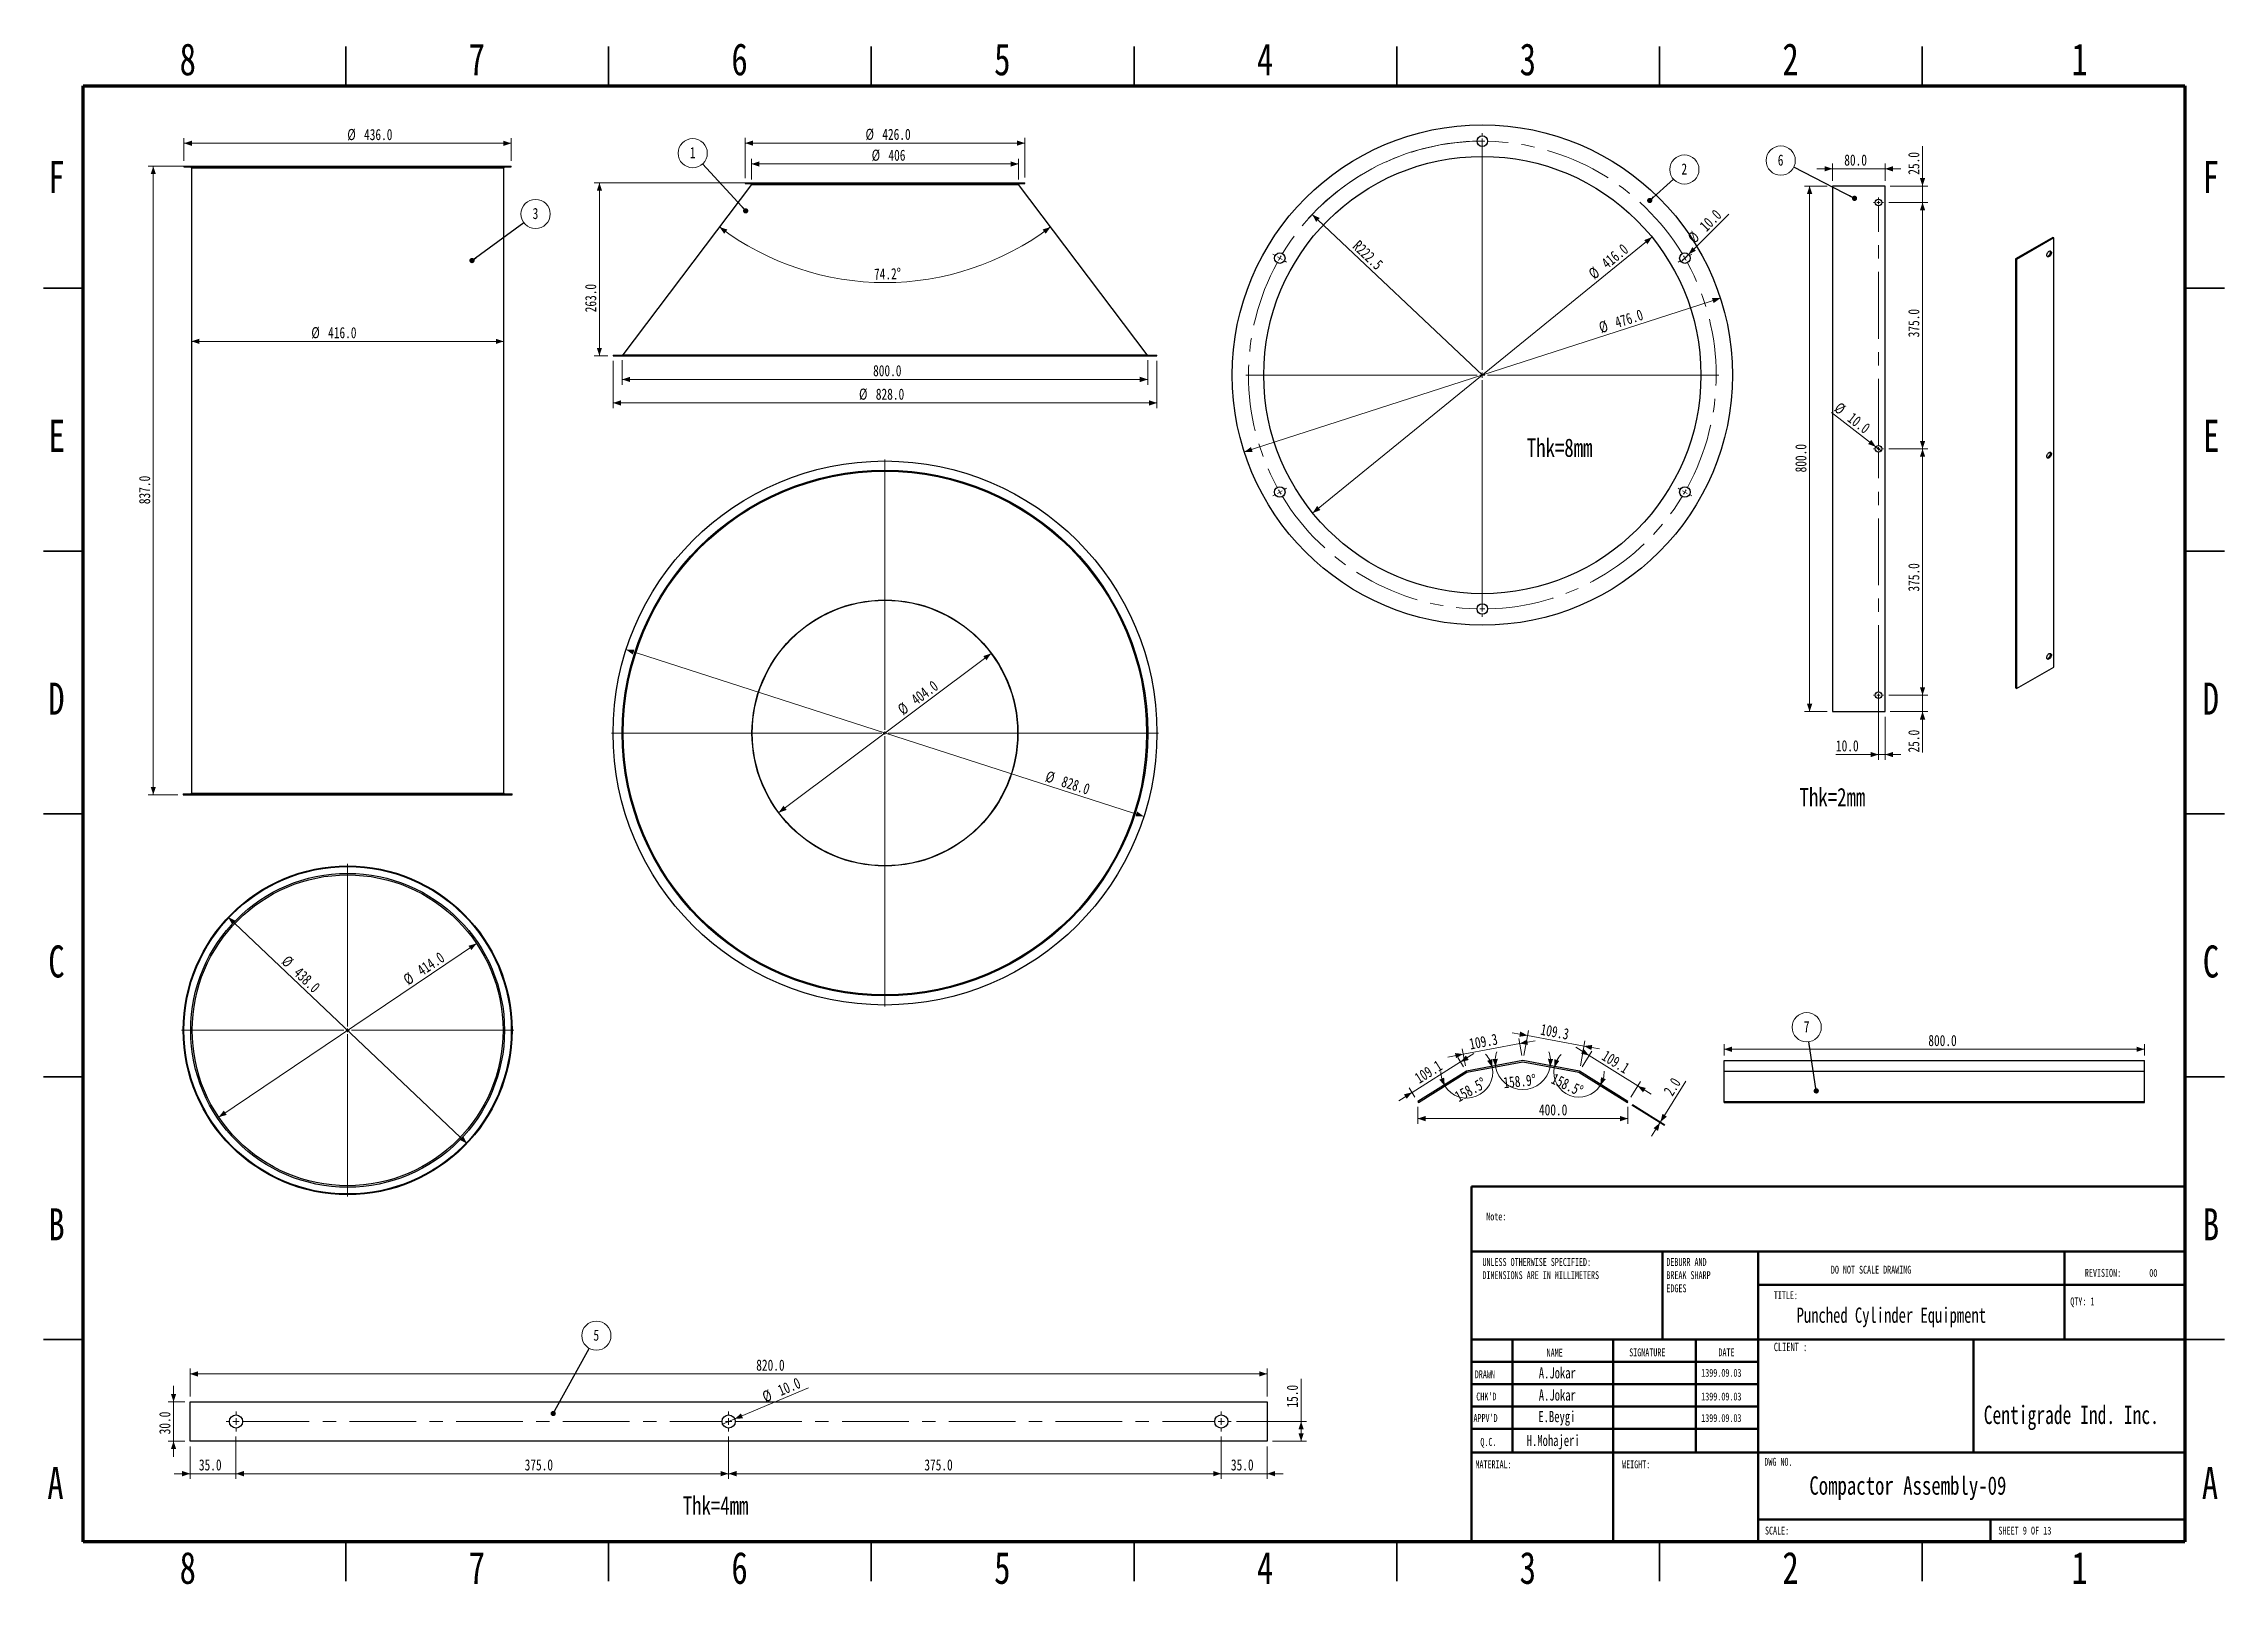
# Paper-space layout 'Sheet9' of a CAD drawing. Header units: millimetres. Extents: x 2 to 418, y 2 to 295.
import ezdxf

# ---------------------------------------------------------------- set-up
doc = ezdxf.new("R2010")
doc.units = ezdxf.units.MM
doc.linetypes.add('CENTERX2', pattern=[20.32, 12.7, -2.54, 2.54, -2.54])
doc.styles.add('SLDTEXTSTYLE0', font='TXT', dxfattribs={"width": 0.75})
doc.styles.add('SLDTEXTSTYLE1', font='TXT', dxfattribs={"width": 0.686449})
doc.styles.add('SLDTEXTSTYLE2', font='TXT', dxfattribs={"width": 0.652778})
doc.styles.add('SLDTEXTSTYLE3', font='TXT', dxfattribs={"width": 0.692308})
doc.styles.add('SLDTEXTSTYLE4', font='TXT', dxfattribs={"width": 0.7})
doc.dimstyles.new('SLDDIMSTYLE12', dxfattribs={"dimtxt": 2.116667, "dimasz": 1.5, "dimexe": 0, "dimexo": 0.0625, "dimgap": 0.529167, "dimtad": 1, "dimdec": 1, "dimlfac": 7, "dimrnd": 1e-09, "dimzin": 4, "dimdsep": 46, "dimtxsty": 'SLDTEXTSTYLE0', "dimsah": 1, "dimcen": 0, "dimadec": 0, "dimazin": 1, "dimtfac": 1, "dimtdec": 0, "dimtmove": 0, "dimatfit": 3, "dimfxl": 1, "dimfrac": 2, "dimtolj": 1, "dimtzin": 12, "dimarcsym": 0})
doc.dimstyles.new('SLDDIMSTYLE15', dxfattribs={"dimtxt": 2.116667, "dimasz": 1.5, "dimexe": 0, "dimexo": 0.0625, "dimgap": 0.529167, "dimtad": 1, "dimdec": 1, "dimlfac": 7, "dimrnd": 1e-09, "dimzin": 4, "dimdsep": 46, "dimtxsty": 'SLDTEXTSTYLE0', "dimsah": 1, "dimcen": 0.09, "dimadec": 0, "dimazin": 1, "dimtfac": 1, "dimtdec": 0, "dimtofl": 0, "dimtmove": 0, "dimatfit": 3, "dimfxl": 1, "dimfrac": 2, "dimtolj": 1, "dimtzin": 12, "dimarcsym": 0})
doc.dimstyles.new('SLDDIMSTYLE18', dxfattribs={"dimtxt": 2.116667, "dimasz": 1.5, "dimexe": 0, "dimexo": 0.0625, "dimgap": 0.529167, "dimtad": 1, "dimdec": 1, "dimlfac": 5, "dimrnd": 1e-09, "dimzin": 4, "dimdsep": 46, "dimtxsty": 'SLDTEXTSTYLE0', "dimsah": 1, "dimcen": 0, "dimadec": 0, "dimazin": 1, "dimtfac": 1, "dimtdec": 0, "dimtmove": 0, "dimatfit": 3, "dimfxl": 1, "dimfrac": 2, "dimtolj": 1, "dimtzin": 12, "dimarcsym": 0})
doc.dimstyles.new('SLDDIMSTYLE19', dxfattribs={"dimtxt": 2.116667, "dimasz": 1.5, "dimexe": 0, "dimexo": 0.0625, "dimgap": 0.529167, "dimtad": 1, "dimdec": 1, "dimlfac": 5, "dimrnd": 1e-09, "dimzin": 12, "dimdsep": 46, "dimtxsty": 'SLDTEXTSTYLE0', "dimsah": 1, "dimcen": 0, "dimadec": 0, "dimazin": 3, "dimtfac": 1, "dimtdec": 0, "dimtofl": 0, "dimtmove": 0, "dimatfit": 3, "dimfxl": 1, "dimfrac": 2, "dimtolj": 1, "dimtzin": 12, "dimarcsym": 0})
doc.dimstyles.new('SLDDIMSTYLE20', dxfattribs={"dimtxt": 2.116667, "dimasz": 1.5, "dimexe": 0, "dimexo": 0.0625, "dimgap": 0.529167, "dimtad": 1, "dimdec": 1, "dimlfac": 5, "dimrnd": 1e-09, "dimzin": 4, "dimdsep": 46, "dimtxsty": 'SLDTEXTSTYLE0', "dimblk1": 'NONE', "dimsah": 1, "dimcen": 0, "dimadec": 0, "dimazin": 1, "dimtfac": 1, "dimtdec": 0, "dimtmove": 0, "dimatfit": 3, "dimldrblk": 'NONE', "dimfxl": 1, "dimfrac": 2, "dimtolj": 1, "dimtzin": 12, "dimarcsym": 0})
doc.dimstyles.new('SLDDIMSTYLE21', dxfattribs={"dimtxt": 2.116667, "dimasz": 1.5, "dimexe": 0, "dimexo": 0.0625, "dimgap": 0.529167, "dimtad": 1, "dimdec": 1, "dimlfac": 8, "dimrnd": 1e-09, "dimzin": 4, "dimdsep": 46, "dimtxsty": 'SLDTEXTSTYLE0', "dimsah": 1, "dimcen": 0, "dimadec": 0, "dimazin": 1, "dimtfac": 1, "dimtdec": 0, "dimtmove": 0, "dimatfit": 3, "dimfxl": 1, "dimfrac": 2, "dimtolj": 1, "dimtzin": 12, "dimarcsym": 0})
doc.dimstyles.new('SLDDIMSTYLE24', dxfattribs={"dimtxt": 2.116667, "dimasz": 1.5, "dimexe": 0, "dimexo": 0.0625, "dimgap": 0.529167, "dimtad": 1, "dimdec": 1, "dimlfac": 8, "dimrnd": 1e-09, "dimzin": 4, "dimdsep": 46, "dimtxsty": 'SLDTEXTSTYLE0', "dimblk1": 'NONE', "dimsah": 1, "dimcen": 0, "dimadec": 0, "dimazin": 1, "dimtfac": 1, "dimtdec": 0, "dimtmove": 0, "dimatfit": 3, "dimldrblk": 'NONE', "dimfxl": 1, "dimfrac": 2, "dimtolj": 1, "dimtzin": 12, "dimarcsym": 0})
doc.dimstyles.new('SLDDIMSTYLE29', dxfattribs={"dimtxt": 2.116667, "dimasz": 1.5, "dimexe": 0, "dimexo": 0.0625, "dimgap": 0.529167, "dimtad": 1, "dimdec": 1, "dimlfac": 8, "dimrnd": 1e-09, "dimzin": 4, "dimdsep": 46, "dimtxsty": 'SLDTEXTSTYLE0', "dimsah": 1, "dimcen": 0.09, "dimadec": 0, "dimazin": 1, "dimtfac": 1, "dimtdec": 0, "dimtofl": 0, "dimtmove": 0, "dimatfit": 3, "dimfxl": 1, "dimfrac": 2, "dimtolj": 1, "dimtzin": 12, "dimarcsym": 0})
doc.dimstyles.new('SLDDIMSTYLE3', dxfattribs={"dimtxt": 0.18, "dimasz": 1, "dimexe": 0, "dimexo": 0.0625, "dimgap": 0, "dimtad": 0, "dimtih": 1, "dimtoh": 1, "dimdec": 0, "dimrnd": 1e-09, "dimzin": 0, "dimdsep": 46, "dimtxsty": 'Standard', "dimblk1": 'DOT', "dimblk2": 'DOT', "dimsah": 1, "dimcen": 0.09, "dimadec": 0, "dimazin": 0, "dimtfac": 1, "dimtdec": 0, "dimtofl": 0, "dimtmove": 0, "dimatfit": 3, "dimldrblk": 'DOT', "dimfxl": 1, "dimfrac": 2, "dimtolj": 1, "dimtzin": 0, "dimarcsym": 0})
doc.dimstyles.new('SLDDIMSTYLE30', dxfattribs={"dimtxt": 2.116667, "dimasz": 1.5, "dimexe": 0, "dimexo": 0.0625, "dimgap": 0.529167, "dimtad": 1, "dimdec": 1, "dimlfac": 8, "dimrnd": 1e-09, "dimzin": 4, "dimdsep": 46, "dimtxsty": 'SLDTEXTSTYLE0', "dimsah": 1, "dimcen": 0.09, "dimadec": 0, "dimazin": 1, "dimtfac": 1, "dimtdec": 0, "dimtmove": 0, "dimatfit": 0, "dimfxl": 1, "dimfrac": 2, "dimtolj": 1, "dimtzin": 12, "dimarcsym": 0})
doc.dimstyles.new('SLDDIMSTYLE4', dxfattribs={"dimtxt": 2.116667, "dimasz": 1.5, "dimexe": 0, "dimexo": 0.0625, "dimgap": 0.529167, "dimtad": 1, "dimdec": 1, "dimlfac": 10, "dimrnd": 1e-09, "dimzin": 4, "dimdsep": 46, "dimtxsty": 'SLDTEXTSTYLE0', "dimsah": 1, "dimcen": 0.09, "dimadec": 0, "dimazin": 1, "dimtfac": 1, "dimtdec": 0, "dimtofl": 0, "dimtmove": 0, "dimatfit": 3, "dimfxl": 1, "dimfrac": 2, "dimtolj": 1, "dimtzin": 12, "dimarcsym": 0})
doc.dimstyles.new('SLDDIMSTYLE44', dxfattribs={"dimtxt": 2.116667, "dimasz": 1.5, "dimexe": 0, "dimexo": 0.0625, "dimgap": 0.529167, "dimtad": 1, "dimdec": 4, "dimlfac": 8, "dimzin": 12, "dimdsep": 46, "dimtxsty": 'SLDTEXTSTYLE0', "dimsah": 1, "dimcen": 0.09, "dimazin": 3, "dimtfac": 1, "dimtdec": 0, "dimtofl": 0, "dimtmove": 0, "dimatfit": 3, "dimfxl": 1, "dimfrac": 2, "dimtolj": 1, "dimtzin": 12, "dimarcsym": 0})
doc.dimstyles.new('SLDDIMSTYLE45', dxfattribs={"dimtxt": 2.116667, "dimasz": 1.5, "dimexe": 0, "dimexo": 0.0625, "dimgap": 0.529167, "dimtad": 1, "dimdec": 0, "dimlfac": 8, "dimrnd": 1e-09, "dimzin": 12, "dimdsep": 46, "dimtxsty": 'SLDTEXTSTYLE0', "dimsah": 1, "dimcen": 0.09, "dimadec": 0, "dimazin": 3, "dimtfac": 1, "dimtdec": 0, "dimtofl": 0, "dimtmove": 0, "dimatfit": 3, "dimfxl": 1, "dimfrac": 2, "dimtolj": 1, "dimtzin": 12, "dimarcsym": 0})
doc.dimstyles.new('SLDDIMSTYLE46', dxfattribs={"dimtxt": 2.116667, "dimasz": 1.5, "dimexe": 0, "dimexo": 0.0625, "dimgap": 0.529167, "dimtad": 1, "dimdec": 1, "dimlfac": 4, "dimrnd": 1e-09, "dimzin": 4, "dimdsep": 46, "dimtxsty": 'SLDTEXTSTYLE0', "dimsah": 1, "dimcen": 0.09, "dimadec": 0, "dimazin": 1, "dimtfac": 1, "dimtdec": 0, "dimtmove": 0, "dimatfit": 0, "dimfxl": 1, "dimfrac": 2, "dimtolj": 1, "dimtzin": 12, "dimarcsym": 0})
doc.dimstyles.new('SLDDIMSTYLE47', dxfattribs={"dimtxt": 2.116667, "dimasz": 1.5, "dimexe": 0, "dimexo": 0.0625, "dimgap": 0.529167, "dimtad": 1, "dimdec": 1, "dimlfac": 4, "dimrnd": 1e-09, "dimzin": 4, "dimdsep": 46, "dimtxsty": 'SLDTEXTSTYLE0', "dimsah": 1, "dimcen": 0.09, "dimadec": 0, "dimazin": 1, "dimtfac": 1, "dimtdec": 0, "dimtofl": 0, "dimtmove": 0, "dimatfit": 3, "dimfxl": 1, "dimfrac": 2, "dimtolj": 1, "dimtzin": 12, "dimarcsym": 0})
doc.dimstyles.new('SLDDIMSTYLE48', dxfattribs={"dimtxt": 2.116667, "dimasz": 1.5, "dimexe": 0, "dimexo": 0.0625, "dimgap": 0.529167, "dimtad": 1, "dimdec": 1, "dimlfac": 4, "dimrnd": 1e-09, "dimzin": 4, "dimdsep": 46, "dimtxsty": 'SLDTEXTSTYLE0', "dimblk1": 'NONE', "dimsah": 1, "dimcen": 0, "dimadec": 0, "dimazin": 1, "dimtfac": 1, "dimtdec": 0, "dimtmove": 0, "dimatfit": 3, "dimldrblk": 'NONE', "dimfxl": 1, "dimfrac": 2, "dimtolj": 1, "dimtzin": 12, "dimarcsym": 0})
doc.dimstyles.new('SLDDIMSTYLE49', dxfattribs={"dimtxt": 2.116667, "dimasz": 1.5, "dimexe": 0, "dimexo": 0.0625, "dimgap": 0.529167, "dimtad": 1, "dimdec": 1, "dimlfac": 10, "dimrnd": 1e-09, "dimzin": 12, "dimdsep": 46, "dimtxsty": 'SLDTEXTSTYLE0', "dimsah": 1, "dimcen": 0.09, "dimadec": 0, "dimazin": 3, "dimtfac": 1, "dimtdec": 0, "dimtmove": 0, "dimatfit": 0, "dimfxl": 1, "dimfrac": 2, "dimtolj": 1, "dimtzin": 12, "dimarcsym": 0})
doc.dimstyles.new('SLDDIMSTYLE50', dxfattribs={"dimtxt": 2.116667, "dimasz": 1.5, "dimexe": 0, "dimexo": 0.0625, "dimgap": 0.529167, "dimtad": 1, "dimdec": 4, "dimlfac": 10, "dimzin": 12, "dimdsep": 46, "dimtxsty": 'SLDTEXTSTYLE0', "dimsah": 1, "dimcen": 0.09, "dimazin": 3, "dimtfac": 1, "dimtdec": 0, "dimtofl": 0, "dimtmove": 0, "dimatfit": 3, "dimfxl": 1, "dimfrac": 2, "dimtolj": 1, "dimtzin": 12, "dimarcsym": 0})
doc.dimstyles.new('SLDDIMSTYLE6', dxfattribs={"dimtxt": 2.116667, "dimasz": 1.5, "dimexe": 0, "dimexo": 0.0625, "dimgap": 0.529167, "dimtad": 1, "dimdec": 1, "dimlfac": 10, "dimrnd": 1e-09, "dimzin": 4, "dimdsep": 46, "dimtxsty": 'SLDTEXTSTYLE0', "dimsah": 1, "dimcen": 0.09, "dimadec": 0, "dimazin": 1, "dimtfac": 1, "dimtdec": 0, "dimtmove": 0, "dimatfit": 0, "dimfxl": 1, "dimfrac": 2, "dimtolj": 1, "dimtzin": 12, "dimarcsym": 0})

psp = doc.layouts.new('Sheet9')

# ---------------------------------------------------------------- texts
at = {"color": 7, "linetype": 'Continuous', "lineweight": 0}
for s, insert, char_height, attachment_point, style in [('8', (29.938617, 295.11369), 6.096, 2, 'SLDTEXTSTYLE0'), ('7', (84.938617, 295.11369), 6.096, 2, 'SLDTEXTSTYLE0'), ('6', (134.938617, 295.11369), 6.096, 2, 'SLDTEXTSTYLE0'), ('5', (184.938617, 295.11369), 6.096, 2, 'SLDTEXTSTYLE0'), ('4', (234.938617, 295.11369), 6.096, 2, 'SLDTEXTSTYLE0'), ('3', (284.938617, 295.11369), 6.096, 2, 'SLDTEXTSTYLE0'), ('2', (334.938617, 295.11369), 6.096, 2, 'SLDTEXTSTYLE0'), ('1', (389.938617, 295.11369), 6.096, 2, 'SLDTEXTSTYLE0'), ('F', (4.9365, 272.72569), 6.096, 2, 'SLDTEXTSTYLE0'), ('F', (414.9365, 272.72569), 6.096, 2, 'SLDTEXTSTYLE0'), ('E', (5.010583, 223.47569), 6.096, 2, 'SLDTEXTSTYLE0'), ('Thk=8mm', (284.749139, 219.924326), 3.5, 1, 'SLDTEXTSTYLE0'), ('E', (415.010583, 223.47569), 6.096, 2, 'SLDTEXTSTYLE0'), ('D', (4.93015, 173.47569), 6.096, 2, 'SLDTEXTSTYLE0'), ('D', (414.93015, 173.47569), 6.096, 2, 'SLDTEXTSTYLE0'), ('Thk=2mm', (336.652892, 153.460823), 3.5, 1, 'SLDTEXTSTYLE0'), ('C', (4.9365, 123.47569), 6.096, 2, 'SLDTEXTSTYLE0'), ('C', (414.9365, 123.47569), 6.096, 2, 'SLDTEXTSTYLE0'), ('B', (4.953433, 73.47569), 6.096, 2, 'SLDTEXTSTYLE0'), ('Note:', (277.03228, 72.666299), 1.5, 1, 'SLDTEXTSTYLE0'), ('B', (414.953433, 73.47569), 6.096, 2, 'SLDTEXTSTYLE0'), ('DO NOT SCALE DRAWING', (342.614641, 62.532994), 1.5, 1, 'SLDTEXTSTYLE0'), ('REVISION:       00', (390.95489, 61.934773), 1.5, 1, 'SLDTEXTSTYLE2'), ('TITLE:', (331.759515, 57.683927), 1.5, 1, 'SLDTEXTSTYLE0'), ('Punched Cylinder Equipment', (336.10522, 54.589921), 2.91041667, 1, 'SLDTEXTSTYLE4'), ('QTY: 1', (388.178664, 56.503091), 1.5, 1, 'SLDTEXTSTYLE0'), ('NAME', (288.522239, 46.751483), 1.5, 1, 'SLDTEXTSTYLE0'), ('SIGNATURE', (304.233588, 46.811756), 1.5, 1, 'SLDTEXTSTYLE0'), ('DATE', (321.217826, 46.811756), 1.5, 1, 'SLDTEXTSTYLE0'), ('CLIENT :', (331.759515, 47.885269), 1.5875, 1, 'SLDTEXTSTYLE4'), ('DRAWN', (274.843363, 42.634781), 1.5, 1, 'SLDTEXTSTYLE1'), ('A.Jokar', (287.033238, 43.219213), 2.1166667, 1, 'SLDTEXTSTYLE4'), ('1399.09.03', (317.943649, 42.916931), 1.5, 1, 'SLDTEXTSTYLE0'), ("CHK'D", (275.139222, 38.411853), 1.5, 1, 'SLDTEXTSTYLE0'), ('A.Jokar', (287.033238, 38.996284), 2.1166667, 1, 'SLDTEXTSTYLE4'), ('1399.09.03', (317.943649, 38.411853), 1.5, 1, 'SLDTEXTSTYLE0'), ("APPV'D", (274.601722, 34.315867), 1.5, 1, 'SLDTEXTSTYLE0'), ('E.Beygi', (286.947004, 34.900298), 2.1166667, 1, 'SLDTEXTSTYLE4'), ('1399.09.03', (317.943649, 34.315867), 1.5, 1, 'SLDTEXTSTYLE0'), ('Centigrade Ind. Inc.', (371.707574, 35.923416), 3.5, 1, 'SLDTEXTSTYLE4'), ('Q.C.', (275.915394, 29.775636), 1.5, 1, 'SLDTEXTSTYLE0'), ('H.Mohajeri', (284.734303, 30.360067), 2.1166667, 1, 'SLDTEXTSTYLE4'), ('MATERIAL:', (274.975238, 25.504662), 1.5, 1, 'SLDTEXTSTYLE0'), ('WEIGHT:', (302.893607, 25.503246), 1.4986, 1, 'SLDTEXTSTYLE0'), ('DWG NO.', (329.953002, 25.986056), 1.5, 1, 'SLDTEXTSTYLE0'), ('A', (4.756583, 24.22569), 6.096, 2, 'SLDTEXTSTYLE0'), ('Compactor Assembly-09', (338.51865, 22.472532), 3.5, 1, 'SLDTEXTSTYLE0'), ('A', (414.756583, 24.22569), 6.096, 2, 'SLDTEXTSTYLE0'), ('Thk=4mm', (124.119588, 18.673711), 3.5, 1, 'SLDTEXTSTYLE0'), ('SCALE:', (330.073966, 12.900087), 1.5, 1, 'SLDTEXTSTYLE0'), ('SHEET 9 OF 13', (374.478294, 12.900087), 1.5, 1, 'SLDTEXTSTYLE3'), ('8', (29.938617, 8.11369), 6.096, 2, 'SLDTEXTSTYLE0'), ('7', (84.938617, 8.11369), 6.096, 2, 'SLDTEXTSTYLE0'), ('6', (134.938617, 8.11369), 6.096, 2, 'SLDTEXTSTYLE0'), ('5', (184.938617, 8.11369), 6.096, 2, 'SLDTEXTSTYLE0'), ('4', (234.938617, 8.11369), 6.096, 2, 'SLDTEXTSTYLE0'), ('3', (284.938617, 8.11369), 6.096, 2, 'SLDTEXTSTYLE0'), ('2', (334.938617, 8.11369), 6.096, 2, 'SLDTEXTSTYLE0'), ('1', (389.938617, 8.11369), 6.096, 2, 'SLDTEXTSTYLE0')]:
    psp.add_mtext(s, dxfattribs=dict(at, insert=insert, char_height=char_height, attachment_point=attachment_point, style=style))

# ---------------------------------------------------------------- blocks, each defined once
blk = doc.blocks.new('SW_NOTE_102')
at = {"color": 0, "linetype": 'Continuous', "lineweight": 0, "char_height": 1.5, "attachment_point": 1, "style": 'SLDTEXTSTYLE0'}
for s, insert in [('UNLESS OTHERWISE SPECIFIED:', (0, 1.93)), ('DIMENSIONS ARE IN MILLIMETERS', (0, -0.57))]:
    blk.add_mtext(s, dxfattribs=dict(at, insert=insert))
blk = doc.blocks.new('SW_NOTE_103')
at = {"color": 0, "linetype": 'Continuous', "lineweight": 0, "char_height": 1.5, "attachment_point": 1, "style": 'SLDTEXTSTYLE0'}
for s, insert in [('DEBURR AND', (0, 1.93)), ('BREAK SHARP', (0, -0.57)), ('EDGES', (0, -3.07))]:
    blk.add_mtext(s, dxfattribs=dict(at, insert=insert))
blk = doc.blocks.new('_D_146')
at = {"color": 7, "linetype": 'Continuous', "lineweight": 18}
for p, q in [((29.49, 271.72), (22.37, 271.72)), ((23.37, 152.15), (23.37, 271.72)), ((28.06, 152.15), (22.37, 152.15))]:
    blk.add_line(p, q, dxfattribs=at)
for points in [[(23.37, 271.72), (22.87, 270.22), (23.87, 270.22)], [(23.37, 152.15), (23.87, 153.65), (22.87, 153.65)]]:
    blk.add_solid(points, dxfattribs=at)
at = {"color": 7, "linetype": 'Continuous', "lineweight": 18, "insert": (20.65, 207.43), "char_height": 2.117, "attachment_point": 1, "rotation": 90, "style": 'SLDTEXTSTYLE0'}
blk.add_mtext('837.0', dxfattribs=at)
blk = doc.blocks.new('_D_147')
at = {"color": 7, "linetype": 'Continuous', "lineweight": 18}
for p, q in [((29.21, 272.72), (29.21, 277.08)), ((91.49, 276.08), (29.21, 276.08)), ((91.49, 272.72), (91.49, 277.08))]:
    blk.add_line(p, q, dxfattribs=at)
for points in [[(29.21, 276.08), (30.71, 275.58), (30.71, 276.58)], [(91.49, 276.08), (89.99, 276.58), (89.99, 275.58)]]:
    blk.add_solid(points, dxfattribs=at)
at = {"color": 7, "linetype": 'Continuous', "lineweight": 18, "char_height": 2.117, "attachment_point": 1, "style": 'SLDTEXTSTYLE0'}
for s, insert in [('%%c', (60.29, 278.81)), ('436.0', (63.48, 278.81))]:
    blk.add_mtext(s, dxfattribs=dict(at, insert=insert))
blk = doc.blocks.new('_D_148')
at = {"color": 7, "linetype": 'Continuous', "lineweight": 18}
blk.add_line((90.06, 238.4), (30.64, 238.4), dxfattribs=at)
for points in [[(30.64, 238.4), (32.14, 237.9), (32.14, 238.9)], [(90.06, 238.4), (88.56, 238.9), (88.56, 237.9)]]:
    blk.add_solid(points, dxfattribs=at)
at = {"color": 7, "linetype": 'Continuous', "lineweight": 18, "char_height": 2.117, "attachment_point": 1, "style": 'SLDTEXTSTYLE0'}
for s, insert in [('%%c', (53.45, 241.12)), ('416.0', (56.64, 241.12))]:
    blk.add_mtext(s, dxfattribs=dict(at, insert=insert))
blk = doc.blocks.new('SW_NOTE_104')
at = {"color": 0, "linetype": 'Continuous', "lineweight": 0}
blk.add_circle((2.24, 1.64), 2.78, dxfattribs=at)
at = {"color": 0, "linetype": 'Continuous', "lineweight": 0, "insert": (2.22, 2.8), "char_height": 2.12, "attachment_point": 2, "style": 'SLDTEXTSTYLE0'}
blk.add_mtext('3', dxfattribs=at)
blk = doc.blocks.new('_DOT')
at = {"color": 0, "linetype": 'ByBlock', "lineweight": -2}
blk.add_line((-0.5, 0), (-1, 0), dxfattribs=at)
at = {"color": 0, "linetype": 'ByBlock', "const_width": 0.5}
blk.add_lwpolyline([(-0.25, 0, 1), (0.25, 0, 1)], format="xyb", close=True, dxfattribs=at)
blk = doc.blocks.new('_D_149')
at = {"color": 7, "linetype": 'Continuous', "lineweight": 18}
blk.add_line((84.88, 123.85), (35.82, 90.81), dxfattribs=at)
for points in [[(84.88, 123.85), (83.36, 123.42), (83.91, 122.59)], [(35.82, 90.81), (37.34, 91.24), (36.79, 92.07)]]:
    blk.add_solid(points, dxfattribs=at)
at = {"color": 7, "linetype": 'Continuous', "lineweight": 18, "char_height": 2.117, "attachment_point": 1, "rotation": 33.9531, "style": 'SLDTEXTSTYLE0'}
for s, insert in [('414.0', (73.34, 119.36)), ('%%c', (70.69, 117.57))]:
    blk.add_mtext(s, dxfattribs=dict(at, insert=insert))
blk = doc.blocks.new('_D_150')
at = {"color": 7, "linetype": 'Continuous', "lineweight": 18}
blk.add_line((37.63, 128.84), (83.07, 85.82), dxfattribs=at)
for points in [[(37.63, 128.84), (38.38, 127.45), (39.07, 128.17)], [(83.07, 85.82), (82.32, 87.21), (81.63, 86.49)]]:
    blk.add_solid(points, dxfattribs=at)
at = {"color": 7, "linetype": 'Continuous', "lineweight": 18, "char_height": 2.117, "attachment_point": 1, "rotation": 316.5619, "style": 'SLDTEXTSTYLE0'}
for s, insert in [('%%c', (49.07, 121.75)), ('438.0', (51.39, 119.56))]:
    blk.add_mtext(s, dxfattribs=dict(at, insert=insert))
blk = doc.blocks.new('SW_CENTERMARKSYMBOL_21')
at = {"color": 0, "linetype": 'Continuous', "lineweight": 0}
for p, q in [((0, 0.71), (0, 31.64)), ((-0.71, 0), (-31.64, 0)), ((0, 0), (-0.36, 0)), ((0, 0), (0, 0.36)), ((0, 0), (0, -0.36)), ((0, 0), (0.36, 0)), ((0.71, 0), (31.64, 0)), ((0, -0.71), (0, -31.64))]:
    blk.add_line(p, q, dxfattribs=at)
blk = doc.blocks.new('_D_151')
at = {"color": 7, "linetype": 'Continuous', "lineweight": 18}
for p, q in [((136.11, 268.55), (107.27, 268.55)), ((108.27, 235.67), (108.27, 268.55)), ((109.86, 235.67), (107.27, 235.67))]:
    blk.add_line(p, q, dxfattribs=at)
for points in [[(108.27, 268.55), (107.77, 267.05), (108.77, 267.05)], [(108.27, 235.67), (108.77, 237.17), (107.77, 237.17)]]:
    blk.add_solid(points, dxfattribs=at)
at = {"color": 7, "linetype": 'Continuous', "lineweight": 18, "insert": (105.54, 243.93), "char_height": 2.117, "attachment_point": 1, "rotation": 90, "style": 'SLDTEXTSTYLE0'}
blk.add_mtext('263.0', dxfattribs=at)
blk = doc.blocks.new('_D_152')
at = {"color": 7, "linetype": 'Continuous', "lineweight": 18}
for p, q in [((137.21, 269.22), (137.21, 273.15)), ((188.01, 272.15), (137.21, 272.15)), ((188.01, 269.22), (188.01, 273.15))]:
    blk.add_line(p, q, dxfattribs=at)
for points in [[(137.21, 272.15), (138.71, 271.65), (138.71, 272.65)], [(188.01, 272.15), (186.51, 272.65), (186.51, 271.65)]]:
    blk.add_solid(points, dxfattribs=at)
at = {"color": 7, "linetype": 'Continuous', "lineweight": 18, "char_height": 2.117, "attachment_point": 1, "style": 'SLDTEXTSTYLE0'}
for s, insert in [('%%c', (160.08, 274.88)), ('406', (163.27, 274.88))]:
    blk.add_mtext(s, dxfattribs=dict(at, insert=insert))
blk = doc.blocks.new('_D_153')
at = {"color": 7, "linetype": 'Continuous', "lineweight": 18}
for p, q in [((112.61, 234.8), (112.61, 230.16)), ((212.61, 234.8), (212.61, 230.16)), ((212.61, 231.16), (112.61, 231.16))]:
    blk.add_line(p, q, dxfattribs=at)
for points in [[(112.61, 231.16), (114.11, 230.66), (114.11, 231.66)], [(212.61, 231.16), (211.11, 231.66), (211.11, 230.66)]]:
    blk.add_solid(points, dxfattribs=at)
at = {"color": 7, "linetype": 'Continuous', "lineweight": 18, "insert": (160.35, 233.89), "char_height": 2.117, "attachment_point": 1, "style": 'SLDTEXTSTYLE0'}
blk.add_mtext('800.0', dxfattribs=at)
blk = doc.blocks.new('_D_154')
at = {"color": 7, "linetype": 'Continuous', "lineweight": 18}
for p, q in [((110.86, 234.67), (110.86, 225.69)), ((214.36, 234.67), (214.36, 225.69)), ((110.86, 226.69), (214.36, 226.69))]:
    blk.add_line(p, q, dxfattribs=at)
for points in [[(110.86, 226.69), (112.36, 226.19), (112.36, 227.19)], [(214.36, 226.69), (212.86, 227.19), (212.86, 226.19)]]:
    blk.add_solid(points, dxfattribs=at)
at = {"color": 7, "linetype": 'Continuous', "lineweight": 18, "char_height": 2.117, "attachment_point": 1, "style": 'SLDTEXTSTYLE0'}
for s, insert in [('%%c', (157.67, 229.42)), ('828.0', (160.87, 229.42))]:
    blk.add_mtext(s, dxfattribs=dict(at, insert=insert))
blk = doc.blocks.new('_D_155')
at = {"color": 7, "linetype": 'Continuous', "lineweight": 18}
for p, q in [((135.98, 269.42), (135.98, 277.12)), ((189.23, 276.12), (135.98, 276.12)), ((189.23, 269.55), (189.23, 277.12))]:
    blk.add_line(p, q, dxfattribs=at)
for points in [[(135.98, 276.12), (137.48, 275.62), (137.48, 276.62)], [(189.23, 276.12), (187.73, 276.62), (187.73, 275.62)]]:
    blk.add_solid(points, dxfattribs=at)
at = {"color": 7, "linetype": 'Continuous', "lineweight": 18, "char_height": 2.117, "attachment_point": 1, "style": 'SLDTEXTSTYLE0'}
for s, insert in [('%%c', (158.91, 278.85)), ('426.0', (162.1, 278.85))]:
    blk.add_mtext(s, dxfattribs=dict(at, insert=insert))
blk = doc.blocks.new('_D_156')
at = {"color": 7, "linetype": 'Continuous', "lineweight": 18}
blk.add_arc((162.61, 301.8), 52.21, 232.8869, 307.1131, dxfattribs=at)
for points in [[(131.11, 260.16), (132.02, 258.87), (132.61, 259.68)], [(194.11, 260.16), (192.61, 259.68), (193.2, 258.87)]]:
    blk.add_solid(points, dxfattribs=at)
at = {"color": 7, "linetype": 'Continuous', "lineweight": 18, "insert": (160.5, 252.25), "char_height": 2.117, "attachment_point": 1, "rotation": 1.3832, "style": 'SLDTEXTSTYLE0'}
blk.add_mtext('74.2°', dxfattribs=at)
blk = doc.blocks.new('SW_NOTE_105')
at = {"color": 0, "linetype": 'Continuous', "lineweight": 0}
blk.add_circle((-1.88, 2.05), 2.78, dxfattribs=at)
at = {"color": 0, "linetype": 'Continuous', "lineweight": 0, "insert": (-1.9, 3.21), "char_height": 2.12, "attachment_point": 2, "style": 'SLDTEXTSTYLE0'}
blk.add_mtext('1', dxfattribs=at)
blk = doc.blocks.new('_D_157')
at = {"color": 7, "linetype": 'Continuous', "lineweight": 18}
blk.add_line((182.82, 179.03), (142.39, 148.76), dxfattribs=at)
for points in [[(182.82, 179.03), (181.32, 178.53), (181.92, 177.73)], [(142.39, 148.76), (143.9, 149.25), (143.3, 150.06)]]:
    blk.add_solid(points, dxfattribs=at)
at = {"color": 7, "linetype": 'Continuous', "lineweight": 18, "char_height": 2.117, "attachment_point": 1, "rotation": 36.8275, "style": 'SLDTEXTSTYLE0'}
for s, insert in [('404.0', (167.34, 170.81)), ('%%c', (164.78, 168.9))]:
    blk.add_mtext(s, dxfattribs=dict(at, insert=insert))
blk = doc.blocks.new('_D_158')
at = {"color": 7, "linetype": 'Continuous', "lineweight": 18}
blk.add_line((211.87, 148.03), (113.35, 179.76), dxfattribs=at)
for points in [[(113.35, 179.76), (114.62, 178.82), (114.93, 179.77)], [(211.87, 148.03), (210.59, 148.96), (210.28, 148.01)]]:
    blk.add_solid(points, dxfattribs=at)
at = {"color": 7, "linetype": 'Continuous', "lineweight": 18, "char_height": 2.117, "attachment_point": 1, "rotation": 342.1462, "style": 'SLDTEXTSTYLE0'}
for s, insert in [('%%c', (193.62, 156.77)), ('828.0', (196.66, 155.79))]:
    blk.add_mtext(s, dxfattribs=dict(at, insert=insert))
blk = doc.blocks.new('SW_CENTERMARKSYMBOL_22')
at = {"color": 0, "linetype": 'Continuous', "lineweight": 0}
for p, q in [((0, 0.625), (0, 52.0625)), ((-0.625, 0), (-52.0625, 0)), ((0, 0), (-0.3125, 0)), ((0, 0), (0, 0.3125)), ((0, 0), (0, -0.3125)), ((0, 0), (0.3125, 0)), ((0.625, 0), (52.0625, 0)), ((0, -0.625), (0, -52.0625))]:
    blk.add_line(p, q, dxfattribs=at)
blk = doc.blocks.new('_D_159')
at = {"color": 7, "linetype": 'Continuous', "lineweight": 18}
blk.add_line((308.57, 258.23), (244.01, 205.75), dxfattribs=at)
for points in [[(308.57, 258.23), (307.09, 257.67), (307.72, 256.89)], [(244.01, 205.75), (245.48, 206.31), (244.85, 207.09)]]:
    blk.add_solid(points, dxfattribs=at)
at = {"color": 7, "linetype": 'Continuous', "lineweight": 18, "char_height": 2.117, "attachment_point": 1, "rotation": 39.1033, "style": 'SLDTEXTSTYLE0'}
for s, insert in [('416.0', (298.73, 253.74)), ('%%c', (296.25, 251.73))]:
    blk.add_mtext(s, dxfattribs=dict(at, insert=insert))
blk = doc.blocks.new('_D_160')
at = {"color": 7, "linetype": 'Continuous', "lineweight": 18}
blk.add_line((243.92, 262.53), (276.29, 231.99), dxfattribs=at)
blk.add_arc((276.29, 231.99), 44.53, 89.3564, 137.949, dxfattribs=at)
blk.add_solid([(243.92, 262.53), (244.67, 261.14), (245.36, 261.86)], dxfattribs=at)
at = {"color": 7, "linetype": 'Continuous', "lineweight": 18, "insert": (252.89, 257.82), "char_height": 2.117, "attachment_point": 1, "rotation": 316.6617, "style": 'SLDTEXTSTYLE0'}
blk.add_mtext('R222.5', dxfattribs=at)
blk = doc.blocks.new('_D_161')
at = {"color": 7, "linetype": 'Continuous', "lineweight": 18}
blk.add_line((321.58, 246.62), (230.99, 217.36), dxfattribs=at)
for points in [[(321.58, 246.62), (320, 246.63), (320.31, 245.68)], [(230.99, 217.36), (232.57, 217.35), (232.26, 218.3)]]:
    blk.add_solid(points, dxfattribs=at)
at = {"color": 7, "linetype": 'Continuous', "lineweight": 18, "char_height": 2.117, "attachment_point": 1, "rotation": 17.8987, "style": 'SLDTEXTSTYLE0'}
for s, insert in [('%%c', (298.24, 241.95)), ('476.0', (301.29, 242.93))]:
    blk.add_mtext(s, dxfattribs=dict(at, insert=insert))
blk = doc.blocks.new('_D_162')
at = {"color": 7, "linetype": 'Continuous', "lineweight": 18}
for q in [(323.2, 262.61), (314.12, 253.53)]:
    blk.add_line((315.53, 254.95), q, dxfattribs=at)
blk.add_solid([(315.53, 254.95), (316.95, 255.65), (316.24, 256.36)], dxfattribs=at)
at = {"color": 7, "linetype": 'Continuous', "lineweight": 18, "char_height": 2.117, "attachment_point": 1, "rotation": 45, "style": 'SLDTEXTSTYLE0'}
for s, insert in [('10.0', (317.43, 260.64)), ('%%c', (315.17, 258.39))]:
    blk.add_mtext(s, dxfattribs=dict(at, insert=insert))
blk = doc.blocks.new('_NONE')
blk = doc.blocks.new('SW_NOTE_106')
at = {"color": 0, "linetype": 'Continuous', "lineweight": 0}
blk.add_circle((2.07, 1.85), 2.78, dxfattribs=at)
at = {"color": 0, "linetype": 'Continuous', "lineweight": 0, "insert": (2.05, 3.02), "char_height": 2.12, "attachment_point": 2, "style": 'SLDTEXTSTYLE0'}
blk.add_mtext('2', dxfattribs=at)
blk = doc.blocks.new('SW_CENTERMARKSYMBOL_23')
at = {"color": 0, "linetype": 'Continuous', "lineweight": 0}
for p, q in [((-38.54, 23.25), (-38.54, 23.75)), ((-38.54, -21.25), (-38.54, 22.75)), ((-38.54, 22.25), (-38.54, 22.75)), ((-38.54, 22.25), (-38.54, 21.75)), ((-38.54, 21.25), (-38.54, 20.75)), ((-77.94, 0.5), (-78.38, 0.75)), ((-77.08, 0), (-77.51, 0.25)), ((-77.08, 0), (-76.64, -0.25)), ((0, 0), (-0.43, -0.25)), ((0, 0), (0.43, 0.25)), ((0.87, 0.5), (1.3, 0.75)), ((-76.21, -0.5), (-75.78, -0.75)), ((-0.87, -0.5), (-1.3, -0.75)), ((-39.54, -22.25), (-83.54, -22.25)), ((-38.54, -22.25), (-39.04, -22.25)), ((-38.54, -22.25), (-38.54, -21.75)), ((-38.54, -22.25), (-38.54, -22.75)), ((-38.54, -22.25), (-38.04, -22.25)), ((-38.54, -23.25), (-38.54, -67.25)), ((-37.54, -22.25), (6.46, -22.25)), ((-77.94, -45), (-78.38, -45.25)), ((-77.08, -44.5), (-77.51, -44.75)), ((-77.08, -44.5), (-76.64, -44.25)), ((-76.21, -44), (-75.78, -43.75)), ((-0.87, -44), (-1.3, -43.75)), ((0, -44.5), (-0.43, -44.25)), ((0, -44.5), (0.43, -44.75)), ((0.87, -45), (1.3, -45.25)), ((-38.54, -65.75), (-38.54, -65.25)), ((-38.54, -66.75), (-38.54, -66.25)), ((-38.54, -66.75), (-38.54, -67.25)), ((-38.54, -67.75), (-38.54, -68.25))]:
    blk.add_line(p, q, dxfattribs=at)
at = {"color": 0, "linetype": 'CENTERX2', "lineweight": 0}
for start, end in [(91.2875, 148.7125), (31.2875, 88.7125), (151.2875, 208.7125), (331.2875, 28.7125), (211.2875, 268.7125), (271.2875, 328.7125)]:
    blk.add_arc((-38.54, -22.25), 44.5, start, end, dxfattribs=at)
at = {"color": 0, "linetype": 'Continuous', "lineweight": 0}
for start, end in [(90, 90.6438), (89.3562, 90), (150, 150.6438), (149.3562, 150), (30, 30.6438), (29.3562, 30), (209.3562, 210), (210, 210.6438), (329.3562, 330), (330, 330.6438), (269.3562, 270), (270, 270.6438)]:
    blk.add_arc((-38.54, -22.25), 44.5, start, end, dxfattribs=at)
blk = doc.blocks.new('_D_163')
at = {"color": 7, "linetype": 'Continuous', "lineweight": 18}
for p, q in [((27.23, 36.66), (27.23, 39.66)), ((29.36, 36.66), (26.23, 36.66)), ((27.23, 29.16), (27.23, 36.66)), ((29.36, 29.16), (26.23, 29.16)), ((27.23, 29.16), (27.23, 26.16))]:
    blk.add_line(p, q, dxfattribs=at)
for points in [[(27.23, 36.66), (27.73, 38.16), (26.73, 38.16)], [(27.23, 29.16), (26.73, 27.66), (27.73, 27.66)]]:
    blk.add_solid(points, dxfattribs=at)
at = {"color": 7, "linetype": 'Continuous', "lineweight": 18, "insert": (24.5, 30.46), "char_height": 2.117, "attachment_point": 1, "rotation": 90, "style": 'SLDTEXTSTYLE0'}
blk.add_mtext('30.0', dxfattribs=at)
blk = doc.blocks.new('_D_164')
at = {"color": 7, "linetype": 'Continuous', "lineweight": 18}
for p, q in [((30.36, 37.66), (30.36, 42.96)), ((30.36, 41.96), (235.36, 41.96)), ((235.36, 37.66), (235.36, 42.96))]:
    blk.add_line(p, q, dxfattribs=at)
for points in [[(30.36, 41.96), (31.86, 41.46), (31.86, 42.46)], [(235.36, 41.96), (233.86, 42.46), (233.86, 41.46)]]:
    blk.add_solid(points, dxfattribs=at)
at = {"color": 7, "linetype": 'Continuous', "lineweight": 18, "insert": (138.11, 44.69), "char_height": 2.117, "attachment_point": 1, "style": 'SLDTEXTSTYLE0'}
blk.add_mtext('820.0', dxfattribs=at)
blk = doc.blocks.new('_D_165')
at = {"color": 7, "linetype": 'Continuous', "lineweight": 18}
for p, q in [((39.11, 30.03), (39.11, 21.98)), ((30.36, 28.16), (30.36, 21.98)), ((30.36, 22.98), (27.36, 22.98)), ((39.11, 22.98), (30.36, 22.98)), ((39.11, 22.98), (42.11, 22.98))]:
    blk.add_line(p, q, dxfattribs=at)
for points in [[(30.36, 22.98), (28.86, 23.48), (28.86, 22.48)], [(39.11, 22.98), (40.61, 22.48), (40.61, 23.48)]]:
    blk.add_solid(points, dxfattribs=at)
at = {"color": 7, "linetype": 'Continuous', "lineweight": 18, "insert": (32.05, 25.71), "char_height": 2.117, "attachment_point": 1, "style": 'SLDTEXTSTYLE0'}
blk.add_mtext('35.0', dxfattribs=at)
blk = doc.blocks.new('_D_166')
at = {"color": 7, "linetype": 'Continuous', "lineweight": 18}
for p, q in [((39.11, 30.03), (39.11, 21.98)), ((132.86, 30.03), (132.86, 21.98)), ((39.11, 22.98), (132.86, 22.98))]:
    blk.add_line(p, q, dxfattribs=at)
for points in [[(39.11, 22.98), (40.61, 22.48), (40.61, 23.48)], [(132.86, 22.98), (131.36, 23.48), (131.36, 22.48)]]:
    blk.add_solid(points, dxfattribs=at)
at = {"color": 7, "linetype": 'Continuous', "lineweight": 18, "insert": (94.04, 25.71), "char_height": 2.117, "attachment_point": 1, "style": 'SLDTEXTSTYLE0'}
blk.add_mtext('375.0', dxfattribs=at)
blk = doc.blocks.new('_D_167')
at = {"color": 7, "linetype": 'Continuous', "lineweight": 18}
for p, q in [((132.86, 30.03), (132.86, 21.98)), ((226.61, 30.03), (226.61, 21.98)), ((132.86, 22.98), (226.61, 22.98))]:
    blk.add_line(p, q, dxfattribs=at)
for points in [[(132.86, 22.98), (134.36, 22.48), (134.36, 23.48)], [(226.61, 22.98), (225.11, 23.48), (225.11, 22.48)]]:
    blk.add_solid(points, dxfattribs=at)
at = {"color": 7, "linetype": 'Continuous', "lineweight": 18, "insert": (170.1, 25.71), "char_height": 2.117, "attachment_point": 1, "style": 'SLDTEXTSTYLE0'}
blk.add_mtext('375.0', dxfattribs=at)
blk = doc.blocks.new('_D_168')
at = {"color": 7, "linetype": 'Continuous', "lineweight": 18}
for p, q in [((226.61, 30.03), (226.61, 21.98)), ((235.36, 28.16), (235.36, 21.98)), ((226.61, 22.98), (223.61, 22.98)), ((226.61, 22.98), (235.36, 22.98)), ((235.36, 22.98), (238.36, 22.98))]:
    blk.add_line(p, q, dxfattribs=at)
for points in [[(226.61, 22.98), (225.11, 23.48), (225.11, 22.48)], [(235.36, 22.98), (236.86, 22.48), (236.86, 23.48)]]:
    blk.add_solid(points, dxfattribs=at)
at = {"color": 7, "linetype": 'Continuous', "lineweight": 18, "insert": (228.44, 25.71), "char_height": 2.117, "attachment_point": 1, "style": 'SLDTEXTSTYLE0'}
blk.add_mtext('35.0', dxfattribs=at)
blk = doc.blocks.new('_D_169')
at = {"color": 7, "linetype": 'Continuous', "lineweight": 18}
for p, q in [((241.8, 32.91), (241.8, 41.02)), ((229.49, 32.91), (242.8, 32.91)), ((236.36, 29.16), (242.8, 29.16)), ((241.8, 32.91), (241.8, 29.16))]:
    blk.add_line(p, q, dxfattribs=at)
for points in [[(241.8, 32.91), (241.3, 31.41), (242.3, 31.41)], [(241.8, 29.16), (242.3, 30.66), (241.3, 30.66)]]:
    blk.add_solid(points, dxfattribs=at)
at = {"color": 7, "linetype": 'Continuous', "lineweight": 18, "insert": (239.08, 35.55), "char_height": 2.117, "attachment_point": 1, "rotation": 90, "style": 'SLDTEXTSTYLE0'}
blk.add_mtext('15.0', dxfattribs=at)
blk = doc.blocks.new('_D_170')
at = {"color": 7, "linetype": 'Continuous', "lineweight": 18}
for q in [(148.07, 39.32), (131.71, 32.42)]:
    blk.add_line((134.02, 33.39), q, dxfattribs=at)
blk.add_solid([(134.02, 33.39), (135.59, 33.52), (135.2, 34.44)], dxfattribs=at)
at = {"color": 7, "linetype": 'Continuous', "lineweight": 18, "char_height": 2.117, "attachment_point": 1, "rotation": 22.8812, "style": 'SLDTEXTSTYLE0'}
for s, insert in [('%%c', (139.03, 38.45)), ('10.0', (141.97, 39.69))]:
    blk.add_mtext(s, dxfattribs=dict(at, insert=insert))
blk = doc.blocks.new('SW_NOTE_107')
at = {"color": 0, "linetype": 'Continuous', "lineweight": 0}
blk.add_circle((1.35, 2.43), 2.78, dxfattribs=at)
at = {"color": 0, "linetype": 'Continuous', "lineweight": 0, "insert": (1.33, 3.59), "char_height": 2.12, "attachment_point": 2, "style": 'SLDTEXTSTYLE0'}
blk.add_mtext('5', dxfattribs=at)
blk = doc.blocks.new('SW_CENTERMARKSYMBOL_24')
at = {"color": 0, "linetype": 'Continuous', "lineweight": 0}
for p, q in [((-93.75, 1.25), (-93.75, 1.875)), ((-93.75, 0), (-93.75, 0.625)), ((0, 0), (-0.625, 0)), ((0, 1.25), (0, 1.875)), ((0, 0), (0, 0.625)), ((0, 0), (0, -0.625)), ((0, 0), (0.625, 0)), ((93.75, 0), (93.125, 0)), ((93.75, 1.25), (93.75, 1.875)), ((93.75, 0), (93.75, 0.625)), ((93.75, 0), (93.75, -0.625)), ((93.75, 0), (94.375, 0)), ((95, 0), (95.625, 0)), ((-95, 0), (-95.625, 0)), ((-93.75, 0), (-94.375, 0)), ((-93.75, 0), (-93.75, -0.625)), ((-93.75, 0), (-93.125, 0)), ((-93.75, -1.25), (-93.75, -1.875)), ((0, -1.25), (0, -1.875)), ((93.75, -1.25), (93.75, -1.875))]:
    blk.add_line(p, q, dxfattribs=at)
at = {"color": 0, "linetype": 'CENTERX2', "lineweight": 0}
for p, q in [((1.25, 0), (92.5, 0)), ((-92.5, 0), (-1.25, 0))]:
    blk.add_line(p, q, dxfattribs=at)
blk = doc.blocks.new('_D_171')
at = {"color": 7, "linetype": 'Continuous', "lineweight": 18}
for p, q in [((296.61, 102.53), (294.07, 104.12)), ((295.28, 100.41), (297.14, 103.38)), ((305.86, 96.74), (296.61, 102.53)), ((304.53, 94.62), (306.39, 97.59)), ((305.86, 96.74), (308.4, 95.15))]:
    blk.add_line(p, q, dxfattribs=at)
for points in [[(296.61, 102.53), (295.6, 103.75), (295.07, 102.9)], [(305.86, 96.74), (306.86, 95.52), (307.4, 96.37)]]:
    blk.add_solid(points, dxfattribs=at)
at = {"color": 7, "linetype": 'Continuous', "lineweight": 18, "insert": (299.95, 103.66), "char_height": 2.117, "attachment_point": 1, "rotation": 327.9576, "style": 'SLDTEXTSTYLE0'}
blk.add_mtext('109.1', dxfattribs=at)
blk = doc.blocks.new('_D_172')
at = {"color": 7, "linetype": 'Continuous', "lineweight": 18}
for p, q in [((284.89, 106.33), (281.94, 106.88)), ((284.19, 102.55), (285.07, 107.31)), ((295.64, 104.33), (284.89, 106.33)), ((294.94, 100.55), (295.82, 105.31)), ((295.64, 104.33), (298.59, 103.78))]:
    blk.add_line(p, q, dxfattribs=at)
for points in [[(284.89, 106.33), (283.51, 107.1), (283.32, 106.11)], [(295.64, 104.33), (297.02, 103.57), (297.21, 104.55)]]:
    blk.add_solid(points, dxfattribs=at)
at = {"color": 7, "linetype": 'Continuous', "lineweight": 18, "insert": (287.61, 108.6), "char_height": 2.117, "attachment_point": 1, "rotation": 349.4608, "style": 'SLDTEXTSTYLE0'}
blk.add_mtext('109.3', dxfattribs=at)
blk = doc.blocks.new('_D_173')
at = {"color": 7, "linetype": 'Continuous', "lineweight": 18}
for p, q in [((273.07, 100.55), (272.47, 103.78)), ((283.4, 104.8), (272.65, 102.8)), ((283.82, 102.55), (283.22, 105.78)), ((283.4, 104.8), (286.35, 105.34)), ((272.65, 102.8), (269.7, 102.25))]:
    blk.add_line(p, q, dxfattribs=at)
for points in [[(283.4, 104.8), (284.97, 104.58), (284.78, 105.56)], [(272.65, 102.8), (271.09, 103.01), (271.27, 102.03)]]:
    blk.add_solid(points, dxfattribs=at)
at = {"color": 7, "linetype": 'Continuous', "lineweight": 18, "insert": (273.64, 105.75), "char_height": 2.117, "attachment_point": 1, "rotation": 10.5392, "style": 'SLDTEXTSTYLE0'}
blk.add_mtext('109.3', dxfattribs=at)
blk = doc.blocks.new('_D_174')
at = {"color": 7, "linetype": 'Continuous', "lineweight": 18}
for p, q in [((272.16, 101.31), (262.91, 95.52)), ((272.72, 100.41), (271.63, 102.16)), ((272.16, 101.31), (274.7, 102.9)), ((262.91, 95.52), (260.37, 93.93)), ((263.47, 94.62), (262.38, 96.37))]:
    blk.add_line(p, q, dxfattribs=at)
for points in [[(272.16, 101.31), (273.7, 101.68), (273.17, 102.53)], [(262.91, 95.52), (261.37, 95.15), (261.9, 94.3)]]:
    blk.add_solid(points, dxfattribs=at)
at = {"color": 7, "linetype": 'Continuous', "lineweight": 18, "insert": (263.16, 98.9), "char_height": 2.117, "attachment_point": 1, "rotation": 32.0424, "style": 'SLDTEXTSTYLE0'}
blk.add_mtext('109.1', dxfattribs=at)
blk = doc.blocks.new('_D_175')
at = {"color": 7, "linetype": 'Continuous', "lineweight": 18}
for p, q in [((310.19, 89.9), (315.04, 97.64)), ((304.74, 93.07), (310.94, 89.2)), ((304.85, 93.24), (311.04, 89.37)), ((310.09, 89.73), (308.5, 87.19)), ((310.09, 89.73), (310.19, 89.9))]:
    blk.add_line(p, q, dxfattribs=at)
for points in [[(310.19, 89.9), (311.41, 90.9), (310.57, 91.44)], [(310.09, 89.73), (308.87, 88.72), (309.72, 88.19)]]:
    blk.add_solid(points, dxfattribs=at)
at = {"color": 7, "linetype": 'Continuous', "lineweight": 18, "insert": (310.65, 95.78), "char_height": 2.117, "attachment_point": 1, "rotation": 57.9576, "style": 'SLDTEXTSTYLE0'}
blk.add_mtext('2.0', dxfattribs=at)
blk = doc.blocks.new('_D_176')
at = {"color": 7, "linetype": 'Continuous', "lineweight": 18}
for p, q in [((264, 92.77), (264, 89.53)), ((304, 92.77), (304, 89.53)), ((304, 90.53), (264, 90.53))]:
    blk.add_line(p, q, dxfattribs=at)
for points in [[(264, 90.53), (265.5, 90.03), (265.5, 91.03)], [(304, 90.53), (302.5, 91.03), (302.5, 90.03)]]:
    blk.add_solid(points, dxfattribs=at)
at = {"color": 7, "linetype": 'Continuous', "lineweight": 18, "insert": (287.06, 93.26), "char_height": 2.117, "attachment_point": 1, "style": 'SLDTEXTSTYLE0'}
blk.add_mtext('400.0', dxfattribs=at)
blk = doc.blocks.new('_D_177')
at = {"color": 7, "linetype": 'Continuous', "lineweight": 18}
for start, end in [(169.4608, 327.9576), (135.039, 169.4608), (327.9576, 2.3794)]:
    blk.add_arc((294.68, 99.37), 4.78, start, end, dxfattribs=at)
for points in [[(289.98, 100.25), (290.94, 101.5), (290, 101.83)], [(298.73, 96.84), (299.79, 98.02), (298.87, 98.41)]]:
    blk.add_solid(points, dxfattribs=at)
at = {"color": 7, "linetype": 'Continuous', "lineweight": 18, "insert": (290.11, 99.26), "char_height": 2.117, "attachment_point": 1, "rotation": 334.7431, "style": 'SLDTEXTSTYLE0'}
blk.add_mtext('158.5°', dxfattribs=at)
blk = doc.blocks.new('_D_178')
at = {"color": 7, "linetype": 'Continuous', "lineweight": 18}
for start, end in [(159.1901, 190.5392), (190.5392, 349.4608), (349.4608, 20.8099)]:
    blk.add_arc((284, 101.36), 5.29, start, end, dxfattribs=at)
for points in [[(278.8, 100.39), (279.23, 101.91), (278.23, 101.87)], [(289.2, 100.39), (289.77, 101.87), (288.77, 101.91)]]:
    blk.add_solid(points, dxfattribs=at)
at = {"color": 7, "linetype": 'Continuous', "lineweight": 18, "insert": (280.19, 98.41), "char_height": 2.117, "attachment_point": 1, "rotation": 5.5704, "style": 'SLDTEXTSTYLE0'}
blk.add_mtext('158.9°', dxfattribs=at)
blk = doc.blocks.new('_D_179')
at = {"color": 7, "linetype": 'Continuous', "lineweight": 18}
for start, end in [(212.0424, 10.5392), (10.5392, 44.0248), (178.5568, 212.0424)]:
    blk.add_arc((273.33, 99.37), 4.93, start, end, dxfattribs=at)
for points in [[(278.17, 100.27), (278.16, 101.86), (277.21, 101.53)], [(269.15, 96.76), (269.01, 98.33), (268.09, 97.93)]]:
    blk.add_solid(points, dxfattribs=at)
at = {"color": 7, "linetype": 'Continuous', "lineweight": 18, "insert": (270.8, 95.49), "char_height": 2.117, "attachment_point": 1, "rotation": 28.6381, "style": 'SLDTEXTSTYLE0'}
blk.add_mtext('158.5°', dxfattribs=at)
blk = doc.blocks.new('_D_180')
at = {"color": 7, "linetype": 'Continuous', "lineweight": 18}
for p, q in [((322.29, 102.56), (322.29, 104.72)), ((402.29, 102.56), (402.29, 104.72)), ((322.29, 103.72), (402.29, 103.72))]:
    blk.add_line(p, q, dxfattribs=at)
for points in [[(322.29, 103.72), (323.79, 103.22), (323.79, 104.22)], [(402.29, 103.72), (400.79, 104.22), (400.79, 103.22)]]:
    blk.add_solid(points, dxfattribs=at)
at = {"color": 7, "linetype": 'Continuous', "lineweight": 18, "insert": (361.16, 106.45), "char_height": 2.117, "attachment_point": 1, "style": 'SLDTEXTSTYLE0'}
blk.add_mtext('800.0', dxfattribs=at)
blk = doc.blocks.new('SW_NOTE_108')
at = {"color": 0, "linetype": 'Continuous', "lineweight": 0}
blk.add_circle((-0.41, 2.75), 2.78, dxfattribs=at)
at = {"color": 0, "linetype": 'Continuous', "lineweight": 0, "insert": (-0.43, 3.91), "char_height": 2.12, "attachment_point": 2, "style": 'SLDTEXTSTYLE0'}
blk.add_mtext('7', dxfattribs=at)
blk = doc.blocks.new('_D_181')
at = {"color": 7, "linetype": 'Continuous', "lineweight": 18}
for p, q in [((342.93, 271.23), (339.93, 271.23)), ((342.93, 268.96), (342.93, 272.23)), ((352.93, 271.23), (342.93, 271.23)), ((352.93, 268.96), (352.93, 272.23)), ((352.93, 271.23), (355.93, 271.23))]:
    blk.add_line(p, q, dxfattribs=at)
for points in [[(342.93, 271.23), (341.43, 271.73), (341.43, 270.73)], [(352.93, 271.23), (354.43, 270.73), (354.43, 271.73)]]:
    blk.add_solid(points, dxfattribs=at)
at = {"color": 7, "linetype": 'Continuous', "lineweight": 18, "insert": (345.16, 273.96), "char_height": 2.117, "attachment_point": 1, "style": 'SLDTEXTSTYLE0'}
blk.add_mtext('80.0', dxfattribs=at)
blk = doc.blocks.new('_D_182')
at = {"color": 7, "linetype": 'Continuous', "lineweight": 18}
for p, q in [((341.93, 267.96), (337.57, 267.96)), ((338.57, 267.96), (338.57, 167.96)), ((341.93, 167.96), (337.57, 167.96))]:
    blk.add_line(p, q, dxfattribs=at)
for points in [[(338.57, 267.96), (338.07, 266.46), (339.07, 266.46)], [(338.57, 167.96), (339.07, 169.46), (338.07, 169.46)]]:
    blk.add_solid(points, dxfattribs=at)
at = {"color": 7, "linetype": 'Continuous', "lineweight": 18, "insert": (335.84, 213.47), "char_height": 2.117, "attachment_point": 1, "rotation": 90, "style": 'SLDTEXTSTYLE0'}
blk.add_mtext('800.0', dxfattribs=at)
blk = doc.blocks.new('_D_183')
at = {"color": 7, "linetype": 'Continuous', "lineweight": 18}
for p, q in [((351.68, 171.02), (351.68, 158.79)), ((352.93, 166.96), (352.93, 158.79)), ((351.68, 159.79), (343.58, 159.79)), ((351.68, 159.79), (352.93, 159.79)), ((352.93, 159.79), (355.93, 159.79))]:
    blk.add_line(p, q, dxfattribs=at)
for points in [[(351.68, 159.79), (350.18, 160.29), (350.18, 159.29)], [(352.93, 159.79), (354.43, 159.29), (354.43, 160.29)]]:
    blk.add_solid(points, dxfattribs=at)
at = {"color": 7, "linetype": 'Continuous', "lineweight": 18, "insert": (343.58, 162.52), "char_height": 2.117, "attachment_point": 1, "style": 'SLDTEXTSTYLE0'}
blk.add_mtext('10.0', dxfattribs=at)
blk = doc.blocks.new('_D_184')
at = {"color": 7, "linetype": 'Continuous', "lineweight": 18}
for p, q in [((353.62, 171.08), (361.06, 171.08)), ((360.06, 171.08), (360.06, 174.08)), ((360.06, 167.96), (360.06, 171.08)), ((353.93, 167.96), (361.06, 167.96)), ((360.06, 167.96), (360.06, 160.18))]:
    blk.add_line(p, q, dxfattribs=at)
for points in [[(360.06, 171.08), (360.56, 172.58), (359.56, 172.58)], [(360.06, 167.96), (359.56, 166.46), (360.56, 166.46)]]:
    blk.add_solid(points, dxfattribs=at)
at = {"color": 7, "linetype": 'Continuous', "lineweight": 18, "insert": (357.33, 160.18), "char_height": 2.117, "attachment_point": 1, "rotation": 90, "style": 'SLDTEXTSTYLE0'}
blk.add_mtext('25.0', dxfattribs=at)
blk = doc.blocks.new('_D_185')
at = {"color": 7, "linetype": 'Continuous', "lineweight": 18}
for p, q in [((353.62, 217.96), (361.06, 217.96)), ((360.06, 171.08), (360.06, 217.96)), ((353.62, 171.08), (361.06, 171.08))]:
    blk.add_line(p, q, dxfattribs=at)
for points in [[(360.06, 217.96), (359.56, 216.46), (360.56, 216.46)], [(360.06, 171.08), (360.56, 172.58), (359.56, 172.58)]]:
    blk.add_solid(points, dxfattribs=at)
at = {"color": 7, "linetype": 'Continuous', "lineweight": 18, "insert": (357.33, 190.8), "char_height": 2.117, "attachment_point": 1, "rotation": 90, "style": 'SLDTEXTSTYLE0'}
blk.add_mtext('375.0', dxfattribs=at)
blk = doc.blocks.new('_D_186')
at = {"color": 7, "linetype": 'Continuous', "lineweight": 18}
for p, q in [((353.62, 264.83), (361.06, 264.83)), ((360.06, 217.96), (360.06, 264.83)), ((353.62, 217.96), (361.06, 217.96))]:
    blk.add_line(p, q, dxfattribs=at)
for points in [[(360.06, 264.83), (359.56, 263.33), (360.56, 263.33)], [(360.06, 217.96), (360.56, 219.46), (359.56, 219.46)]]:
    blk.add_solid(points, dxfattribs=at)
at = {"color": 7, "linetype": 'Continuous', "lineweight": 18, "insert": (357.33, 239.17), "char_height": 2.117, "attachment_point": 1, "rotation": 90, "style": 'SLDTEXTSTYLE0'}
blk.add_mtext('375.0', dxfattribs=at)
blk = doc.blocks.new('_D_187')
at = {"color": 7, "linetype": 'Continuous', "lineweight": 18}
for p, q in [((360.06, 267.96), (360.06, 275.57)), ((353.93, 267.96), (361.06, 267.96)), ((360.06, 264.83), (360.06, 267.96)), ((353.62, 264.83), (361.06, 264.83)), ((360.06, 264.83), (360.06, 261.83))]:
    blk.add_line(p, q, dxfattribs=at)
for points in [[(360.06, 267.96), (360.56, 269.46), (359.56, 269.46)], [(360.06, 264.83), (359.56, 263.33), (360.56, 263.33)]]:
    blk.add_solid(points, dxfattribs=at)
at = {"color": 7, "linetype": 'Continuous', "lineweight": 18, "insert": (357.33, 270.1), "char_height": 2.117, "attachment_point": 1, "rotation": 90, "style": 'SLDTEXTSTYLE0'}
blk.add_mtext('25.0', dxfattribs=at)
blk = doc.blocks.new('_D_188')
at = {"color": 7, "linetype": 'Continuous', "lineweight": 18}
for q in [(342.73, 224.85), (352.18, 217.58)]:
    blk.add_line((351.19, 218.34), q, dxfattribs=at)
blk.add_solid([(351.19, 218.34), (350.3, 219.65), (349.69, 218.86)], dxfattribs=at)
at = {"color": 7, "linetype": 'Continuous', "lineweight": 18, "char_height": 2.117, "attachment_point": 1, "rotation": 322.3963, "style": 'SLDTEXTSTYLE0'}
for s, insert in [('%%c', (344.36, 226.98)), ('10.0', (346.89, 225.03))]:
    blk.add_mtext(s, dxfattribs=dict(at, insert=insert))
blk = doc.blocks.new('SW_NOTE_109')
at = {"color": 0, "linetype": 'Continuous', "lineweight": 0}
blk.add_circle((-2.48, 1.27), 2.78, dxfattribs=at)
at = {"color": 0, "linetype": 'Continuous', "lineweight": 0, "insert": (-2.5, 2.43), "char_height": 2.12, "attachment_point": 2, "style": 'SLDTEXTSTYLE0'}
blk.add_mtext('6', dxfattribs=at)
blk = doc.blocks.new('SW_CENTERMARKSYMBOL_25')
at = {"color": 0, "linetype": 'Continuous', "lineweight": 0}
for p, q in [((-0.625, 46.875), (-0.9375, 46.875)), ((0, 46.875), (-0.3125, 46.875)), ((0, 47.5), (0, 47.8125)), ((0, 46.875), (0, 47.1875)), ((0, 46.875), (0, 46.5625)), ((0, 46.875), (0.3125, 46.875)), ((0.625, 46.875), (0.9375, 46.875)), ((-0.625, 0), (-0.9375, 0)), ((0, 0), (-0.3125, 0)), ((0, 0), (0, 0.3125)), ((0, 0), (0, -0.3125)), ((0, 0), (0.3125, 0)), ((0.625, 0), (0.9375, 0)), ((-0.625, -46.875), (-0.9375, -46.875)), ((0, -46.875), (-0.3125, -46.875)), ((0, -46.875), (0, -46.5625)), ((0, -46.875), (0, -47.1875)), ((0, -46.875), (0.3125, -46.875)), ((0, -47.5), (0, -47.8125)), ((0.625, -46.875), (0.9375, -46.875))]:
    blk.add_line(p, q, dxfattribs=at)
at = {"color": 0, "linetype": 'CENTERX2', "lineweight": 0}
for p, q in [((0, 0.625), (0, 46.25)), ((0, -46.25), (0, -0.625))]:
    blk.add_line(p, q, dxfattribs=at)

# ---------------------------------------------------------------- dimensions: what is measured, and where the dimension line sits
at = {"color": 7, "linetype": 'Continuous', "lineweight": 18}
for base, p1, p2, dimstyle, picture, middle in [((29.207508, 276.083279), (91.493222, 271.719291), (29.207508, 271.719291), 'SLDDIMSTYLE15', '_D_147', (65.40181, 276.083279)), ((135.983004, 276.123361), (189.233004, 268.549299), (135.983004, 268.424299), 'SLDDIMSTYLE29', '_D_155', (164.021598, 276.123361)), ((137.20502, 272.148467), (188.010988, 268.223876), (137.20502, 268.223876), 'SLDDIMSTYLE45', '_D_152', (164.021598, 272.148467)), ((30.636079, 238.395219), (90.064651, 271.433577), (30.636079, 271.433577), 'SLDDIMSTYLE15', '_D_148', (58.562457, 238.395219)), ((214.358004, 226.691586), (110.858004, 235.674299), (214.358004, 235.674299), 'SLDDIMSTYLE29', '_D_154', (162.786207, 226.691586))]:
    dim = psp.add_linear_dim(base=base, p1=p1, p2=p2, text='%%c<>', dimstyle=dimstyle, dxfattribs=at)
    dim.commit()
    dim.dimension.update_dxf_attribs({"geometry": picture, "text_midpoint": middle, "dimtype": 160})
dim = psp.add_radius_dim(center=(276.287219, 231.989677), mpoint=(243.92174, 262.530236), dimstyle='SLDDIMSTYLE19', dxfattribs=at)
dim.commit()
dim.dimension.update_dxf_attribs({"geometry": '_D_160', "text_midpoint": (254.163865, 252.865631), "dimtype": 164})
for base, p1, p2, dimstyle, picture, middle in [((342.930846, 271.231691), (352.930846, 267.956581), (342.930846, 267.956581), 'SLDDIMSTYLE30', '_D_181', (347.89603, 271.231691)), ((112.608667, 231.163994), (212.607342, 235.799299), (112.608667, 235.799299), 'SLDDIMSTYLE29', '_D_153', (163.868329, 231.163994)), ((352.930846, 159.794353), (351.680846, 172.019081), (352.930846, 167.956581), 'SLDDIMSTYLE30', '_D_183', (346.314071, 159.794353)), ((402.286426, 103.718065), (322.286426, 101.563102), (402.286426, 101.563102), 'SLDDIMSTYLE4', '_D_180', (364.68175, 103.718065)), ((264.003206, 90.529643), (304.003206, 93.773534), (264.003206, 93.773534), 'SLDDIMSTYLE4', '_D_176', (290.573795, 90.529643))]:
    dim = psp.add_linear_dim(base=base, p1=p1, p2=p2, dimstyle=dimstyle, dxfattribs=at)
    dim.commit()
    dim.dimension.update_dxf_attribs({"geometry": picture, "text_midpoint": middle, "dimtype": 160})
for base, p1, p2, angle, dimstyle, picture, middle in [((360.06127, 267.956581), (352.618346, 264.831581), (352.930846, 267.956581), 90, 'SLDDIMSTYLE30', '_D_187', (360.06127, 272.835023)), ((23.374808, 271.719291), (29.064651, 152.147862), (30.493222, 271.719291), 90, 'SLDDIMSTYLE15', '_D_146', (23.374808, 210.952351)), ((108.270617, 268.549299), (110.858004, 235.674299), (137.10534, 268.549299), 90, 'SLDDIMSTYLE29', '_D_151', (108.270617, 247.444792)), ((338.568682, 167.956581), (342.930846, 267.956581), (342.930846, 167.956581), 90, 'SLDDIMSTYLE29', '_D_182', (338.568682, 216.985547)), ((360.06127, 264.831581), (352.618346, 217.956581), (352.618346, 264.831581), 90, 'SLDDIMSTYLE29', '_D_186', (360.06127, 242.68584)), ((360.06127, 217.956581), (352.618346, 171.081581), (352.618346, 217.956581), 90, 'SLDDIMSTYLE29', '_D_185', (360.06127, 194.318769)), ((360.06127, 171.081581), (352.930846, 167.956581), (352.618346, 171.081581), 90, 'SLDDIMSTYLE30', '_D_184', (360.06127, 162.91499)), ((284.890323, 106.331355), (294.753206, 99.563102), (284.003206, 101.563102), 349.46081627, 'SLDDIMSTYLE49', '_D_172', (290.573795, 105.273964)), ((272.651718, 102.796101), (284.003206, 101.563102), (273.253206, 99.563102), 10.53918373, 'SLDDIMSTYLE49', '_D_173', (277.595154, 103.71581)), ((296.608564, 102.52741), (304.003206, 93.773534), (294.753206, 99.563102), 327.95758186, 'SLDDIMSTYLE49', '_D_171', (301.484154, 99.475782)), ((262.90911, 95.521572), (273.253206, 99.563102), (264.003206, 93.773534), 32.04241814, 'SLDDIMSTYLE49', '_D_174', (267.586762, 98.44931)), ((310.194144, 89.898631), (303.897097, 93.604003), (304.003206, 93.773534), 57.95758186, 'SLDDIMSTYLE6', '_D_175', (314.003206, 95.984375)), ((235.364236, 41.958337), (30.364236, 36.657132), (235.364236, 36.657132), 0, 'SLDDIMSTYLE47', '_D_164', (141.632124, 41.958337)), ((27.231046, 36.657132), (30.364236, 29.157132), (30.364236, 36.657132), 90, 'SLDDIMSTYLE46', '_D_163', (27.231046, 33.198776)), ((241.804613, 29.157132), (228.489236, 32.907132), (235.364236, 29.157132), 90, 'SLDDIMSTYLE47', '_D_169', (241.804613, 38.282777)), ((30.364236, 22.981236), (39.114236, 31.032132), (30.364236, 29.157132), 0, 'SLDDIMSTYLE46', '_D_165', (34.785028, 22.981236)), ((132.864236, 22.981236), (39.114236, 31.032132), (132.864236, 31.032132), 0, 'SLDDIMSTYLE47', '_D_166', (97.562413, 22.981236)), ((226.614236, 22.981236), (132.864236, 31.032132), (226.614236, 31.032132), 0, 'SLDDIMSTYLE47', '_D_167', (173.617015, 22.981236)), ((235.364236, 22.981236), (226.614236, 31.032132), (235.364236, 29.157132), 0, 'SLDDIMSTYLE46', '_D_168', (231.171056, 22.981236))]:
    dim = psp.add_linear_dim(base=base, p1=p1, p2=p2, angle=angle, dimstyle=dimstyle, dxfattribs=at)
    dim.commit()
    dim.dimension.update_dxf_attribs({"geometry": picture, "text_midpoint": middle, "dimtype": 160})
for base, line1, line2, dimstyle, picture, middle in [((162.608004, 249.586697), ((112.708347, 235.848876), (137.20502, 268.223876)), ((188.010988, 268.223876), (212.507661, 235.848876)), 'SLDDIMSTYLE44', '_D_156', (163.868329, 249.601911)), ((275.11621, 94.782475), ((264.109315, 93.604003), (273.327124, 99.373422)), ((273.327124, 99.373422), (284.003206, 101.35967)), 'SLDDIMSTYLE50', '_D_179', (275.688624, 95.048964)), ((284.003206, 96.06887), ((273.327124, 99.373422), (284.003206, 101.35967)), ((284.003206, 101.35967), (294.679288, 99.373422)), 'SLDDIMSTYLE50', '_D_178', (284.516773, 96.093854)), ((292.943097, 94.918209), ((284.003206, 101.35967), (294.679288, 99.373422)), ((294.679288, 99.373422), (303.897097, 93.604003)), 'SLDDIMSTYLE50', '_D_177', (292.639107, 95.048964))]:
    dim = psp.add_angular_dim_2l(base=base, line1=line1, line2=line2, dimstyle=dimstyle, dxfattribs=at)
    dim.commit()
    dim.dimension.update_dxf_attribs({"geometry": picture, "text_midpoint": middle, "dimtype": 162})
for p1, p2, dimstyle, picture, middle in [((314.118243, 253.53257), (315.532457, 254.946784), 'SLDDIMSTYLE20', '_D_162', (320.266942, 259.681269)), ((308.569246, 258.227641), (244.005193, 205.751713), 'SLDDIMSTYLE18', '_D_159', (301.972064, 252.865631)), ((321.583443, 246.618832), (230.990996, 217.360522), 'SLDDIMSTYLE18', '_D_161', (303.998716, 240.939564)), ((352.176003, 217.575208), (351.18569, 218.337954), 'SLDDIMSTYLE24', '_D_188', (346.003555, 222.329283)), ((211.86583, 148.026742), (113.350178, 179.758686), 'SLDDIMSTYLE21', '_D_158', (197.69111, 152.59244)), ((182.821339, 179.029363), (142.394669, 148.756064), 'SLDDIMSTYLE21', '_D_157', (170.60937, 169.884497)), ((37.633242, 128.841835), (83.067487, 85.819596), 'SLDDIMSTYLE12', '_D_150', (50.833621, 116.342255)), ((84.87971, 123.846787), (35.82102, 90.814644), 'SLDDIMSTYLE12', '_D_149', (76.513542, 118.213691)), ((131.712595, 32.421105), (134.015878, 33.393159), 'SLDDIMSTYLE48', '_D_170', (144.184453, 37.684605))]:
    dim = psp.add_diameter_dim_2p(p1=p1, p2=p2, dimstyle=dimstyle, dxfattribs=at)
    dim.commit()
    dim.dimension.update_dxf_attribs({"geometry": picture, "text_midpoint": middle, "dimtype": 163})

# ---------------------------------------------------------------- linework, layer by layer
at = {"color": 7, "linetype": 'Continuous', "lineweight": 35}
for p, q in [((60, 287), (60, 294.5)), ((110, 287), (110, 294.5)), ((160, 287), (160, 294.5)), ((210, 294.5), (210, 287)), ((210, 287), (210, 294.5)), ((260, 287), (260, 294.5)), ((310, 287), (310, 294.5)), ((360, 287), (360, 294.5)), ((10, 248.5), (2.5, 248.5)), ((410, 248.5), (417.5, 248.5)), ((10, 198.5), (2.5, 198.5)), ((410, 198.5), (417.5, 198.5)), ((2.5, 148.5), (10, 148.5)), ((10, 148.5), (2.5, 148.5)), ((417.5, 148.5), (410, 148.5)), ((410, 148.5), (417.5, 148.5)), ((10, 98.5), (2.5, 98.5)), ((410, 98.5), (417.5, 98.5)), ((10, 48.5), (2.5, 48.5)), ((410, 48.5), (417.5, 48.5)), ((60, 10), (60, 2.5)), ((110, 10), (110, 2.5)), ((160, 10), (160, 2.5)), ((210, 2.5), (210, 10)), ((210, 10), (210, 2.5)), ((260, 10), (260, 2.5)), ((310, 10), (310, 2.5)), ((360, 10), (360, 2.5))]:
    psp.add_line(p, q, dxfattribs=at)
at = {"color": 7, "linetype": 'Continuous', "lineweight": 70}
for p, q in [((10, 10), (10, 287)), ((10, 287), (410, 287)), ((410, 287), (410, 10)), ((410, 10), (10, 10))]:
    psp.add_line(p, q, dxfattribs=at)
at = {"color": 7, "linetype": 'Continuous', "lineweight": 25}
for p, q in [((29.207508, 271.719291), (29.207508, 271.576434)), ((29.207508, 271.719291), (60.350365, 271.719291)), ((29.207508, 271.576434), (60.350365, 271.576434)), ((30.636079, 271.433577), (30.636079, 152.433577)), ((60.350365, 271.719291), (91.493222, 271.719291)), ((60.350365, 271.576434), (91.493222, 271.576434)), ((90.064651, 152.433577), (90.064651, 271.433577)), ((91.493222, 271.576434), (91.493222, 271.719291)), ((137.20502, 268.223876), (112.708347, 235.848876)), ((135.983004, 268.549299), (135.983004, 268.424299)), ((135.983004, 268.549299), (162.608004, 268.549299)), ((135.983004, 268.424299), (162.608004, 268.424299)), ((162.608004, 268.549299), (189.233004, 268.549299)), ((162.608004, 268.424299), (189.233004, 268.424299)), ((212.507661, 235.848876), (188.010988, 268.223876)), ((189.233004, 268.424299), (189.233004, 268.549299)), ((342.930846, 267.956581), (342.930846, 167.956581)), ((352.930846, 267.956581), (342.930846, 267.956581)), ((352.930846, 167.956581), (352.930846, 267.956581)), ((384.849441, 258.192422), (377.778373, 254.110381)), ((385.026218, 258.090371), (377.95515, 254.00833)), ((385.026218, 258.090371), (384.849441, 258.192422)), ((385.026218, 176.43629), (385.026218, 258.090371)), ((377.95515, 254.00833), (377.778373, 254.110381)), ((377.778373, 254.110381), (377.778373, 172.4563)), ((377.95515, 254.00833), (377.95515, 172.354249)), ((110.858004, 235.799299), (110.858004, 235.674299)), ((110.858004, 235.799299), (162.608004, 235.799299)), ((110.858004, 235.674299), (162.608004, 235.674299)), ((162.608004, 235.799299), (214.358004, 235.799299)), ((162.608004, 235.674299), (214.358004, 235.674299)), ((214.358004, 235.674299), (214.358004, 235.799299)), ((377.95515, 172.354249), (385.026218, 176.43629)), ((377.95515, 172.354249), (377.778373, 172.4563)), ((342.930846, 167.956581), (352.930846, 167.956581)), ((29.064651, 152.290719), (29.064651, 152.147862)), ((29.064651, 152.290719), (60.350365, 152.290719)), ((29.064651, 152.147862), (60.350365, 152.147862)), ((60.350365, 152.290719), (91.636079, 152.290719)), ((60.350365, 152.147862), (91.636079, 152.147862)), ((91.636079, 152.147862), (91.636079, 152.290719)), ((284.003206, 101.563102), (273.253206, 99.563102)), ((273.327124, 99.373422), (284.003206, 101.35967)), ((294.753206, 99.563102), (284.003206, 101.563102)), ((284.003206, 101.35967), (294.679288, 99.373422)), ((322.286426, 101.563102), (402.286426, 101.563102)), ((322.286426, 99.563102), (322.286426, 101.563102)), ((402.286426, 99.563102), (402.286426, 101.563102)), ((273.253206, 99.563102), (264.003206, 93.773534)), ((264.109315, 93.604003), (273.327124, 99.373422)), ((294.679288, 99.373422), (303.897097, 93.604003)), ((304.003206, 93.773534), (294.753206, 99.563102)), ((322.286426, 93.773534), (322.286426, 99.563102)), ((322.286426, 99.563102), (402.286426, 99.563102)), ((402.286426, 93.773534), (402.286426, 99.563102)), ((264.003206, 93.773534), (264.109315, 93.604003)), ((303.897097, 93.604003), (304.003206, 93.773534)), ((322.286426, 93.773534), (402.286426, 93.773534)), ((322.286426, 93.604003), (322.286426, 93.773534)), ((322.286426, 93.604003), (402.286426, 93.604003)), ((402.286426, 93.604003), (402.286426, 93.773534)), ((30.364236, 36.657132), (235.364236, 36.657132)), ((30.364236, 29.157132), (30.364236, 36.657132)), ((235.364236, 36.657132), (235.364236, 29.157132)), ((235.364236, 29.157132), (30.364236, 29.157132))]:
    psp.add_line(p, q, dxfattribs=at)
at = {"color": 8, "linetype": 'Continuous', "lineweight": 25}
for p, q in [((30.636079, 271.433577), (60.350365, 271.433577)), ((60.350365, 271.433577), (90.064651, 271.433577)), ((137.20502, 268.223876), (162.608004, 268.223876)), ((162.608004, 268.223876), (188.010988, 268.223876)), ((112.708347, 235.848876), (162.608004, 235.848876)), ((162.608004, 235.848876), (212.507661, 235.848876)), ((30.636079, 152.433577), (60.350365, 152.433577)), ((60.350365, 152.433577), (90.064651, 152.433577))]:
    psp.add_line(p, q, dxfattribs=at)
at = {"color": 7, "linetype": 'Continuous', "lineweight": 50}
for p, q in [((274.2, 77.597005), (410, 77.597005)), ((274.2, 77.597005), (274.2, 65.25)), ((274.2, 65.25), (410, 65.25)), ((274.2, 65.25), (274.2, 10.25)), ((310.6, 65.25), (310.6, 48.5)), ((328.8, 65.25), (328.8, 10)), ((387.090026, 48.5), (387.090026, 65.25)), ((410, 58.875), (328.8, 58.875)), ((410, 48.5), (274.2, 48.5)), ((282, 48.5), (282, 27)), ((301.190952, 48.5), (301.190952, 10.25)), ((316.906076, 48.5), (316.906076, 27)), ((328.8, 10.25), (328.8, 48.5)), ((369.78594, 27), (369.78594, 48.5)), ((328.8, 44.25), (274.2, 44.25)), ((328.8, 40), (274.2, 40)), ((328.8, 35.75), (274.2, 35.75)), ((328.8, 31.5), (274.2, 31.5)), ((284.6, 27), (274.2, 27)), ((284.6, 27), (410, 27)), ((328.8, 14.25), (410, 14.25)), ((373, 10), (373, 14.25))]:
    psp.add_line(p, q, dxfattribs=at)
at = {"color": 7, "linetype": 'Continuous', "lineweight": 25, "flags": 128}
for points in [[(383.700392, 254.773298), (383.716781, 254.920447), (383.76473, 255.075603), (383.840685, 255.227261), (383.939012, 255.364172), (384.052418, 255.476182), (384.172493, 255.554985), (384.290331, 255.594734), (384.397193, 255.592484), (384.485153, 255.548399), (384.547688, 255.465751), (384.580159, 255.350668), (384.580159, 255.211686), (384.547688, 255.059112), (384.485153, 254.904263), (384.397193, 254.758622), (384.290331, 254.632991), (384.172493, 254.536688), (384.052418, 254.476855), (383.939012, 254.457929), (383.840685, 254.481314), (383.76473, 254.545276), (383.716781, 254.645072), (383.700392, 254.773298)], [(383.754228, 254.56027), (383.81756, 254.564168), (383.935398, 254.603918), (384.055473, 254.68272), (384.168879, 254.79473), (384.267206, 254.931642), (384.343161, 255.083299), (384.391111, 255.238456), (384.407499, 255.385604)], [(384.407499, 255.385604), (384.391111, 255.513831), (384.353663, 255.598633)], [(383.700392, 216.497948), (383.716781, 216.645096), (383.76473, 216.800253), (383.840685, 216.95191), (383.939012, 217.088822), (384.052418, 217.200832), (384.172493, 217.279634), (384.290331, 217.319384), (384.397193, 217.317133), (384.485153, 217.273049), (384.547688, 217.1904), (384.580159, 217.075317), (384.580159, 216.936335), (384.547688, 216.783762), (384.485153, 216.628912), (384.397193, 216.483271), (384.290331, 216.357641), (384.172493, 216.261337), (384.052418, 216.201504), (383.939012, 216.182578), (383.840685, 216.205964), (383.76473, 216.269926), (383.716781, 216.369721), (383.700392, 216.497948)], [(383.754228, 216.284919), (383.81756, 216.288818), (383.935398, 216.328567), (384.055473, 216.40737), (384.168879, 216.51938), (384.267206, 216.656291), (384.343161, 216.807949), (384.391111, 216.963105), (384.407499, 217.110254)], [(384.407499, 217.110254), (384.391111, 217.23848), (384.353663, 217.323282)], [(383.700392, 178.222597), (383.716781, 178.369745), (383.76473, 178.524902), (383.840685, 178.67656), (383.939012, 178.813471), (384.052418, 178.925481), (384.172493, 179.004283), (384.290331, 179.044033), (384.397193, 179.041782), (384.485153, 178.997698), (384.547688, 178.91505), (384.580159, 178.799967), (384.580159, 178.660985), (384.547688, 178.508411), (384.485153, 178.353562), (384.397193, 178.207921), (384.290331, 178.08229), (384.172493, 177.985987), (384.052418, 177.926154), (383.939012, 177.907228), (383.840685, 177.930613), (383.76473, 177.994575), (383.716781, 178.09437), (383.700392, 178.222597)], [(383.754228, 178.009568), (383.81756, 178.013467), (383.935398, 178.053217), (384.055473, 178.132019), (384.168879, 178.244029), (384.267206, 178.38094), (384.343161, 178.532598), (384.391111, 178.687755), (384.407499, 178.834903)], [(384.407499, 178.834903), (384.391111, 178.96313), (384.353663, 179.047932)]]:
    psp.add_lwpolyline(points, dxfattribs=at)
at = {"color": 7, "linetype": 'Continuous', "lineweight": 25}
for centre, radius in [((276.287219, 231.989677), 47.6), ((276.287219, 276.489677), 1), ((276.287219, 231.989677), 41.6), ((351.680846, 264.831581), 0.625), ((237.749089, 254.239677), 1), ((314.82535, 254.239677), 1), ((351.680846, 217.956581), 0.625), ((162.608004, 163.892714), 51.75), ((162.608004, 163.892714), 49.999337), ((162.608004, 163.892714), 49.799976), ((237.749089, 209.739677), 1), ((314.82535, 209.739677), 1), ((162.608004, 163.892714), 25.303303), ((162.608004, 163.892714), 25.252664), ((276.287219, 187.489677), 1), ((351.680846, 171.081581), 0.625), ((60.350365, 107.330715), 31.285714), ((60.350365, 107.330715), 31.142857), ((60.350365, 107.330715), 29.857143), ((60.350365, 107.330715), 29.571429), ((39.114236, 32.907132), 1.25), ((132.864236, 32.907132), 1.25), ((226.614236, 32.907132), 1.25)]:
    psp.add_circle(centre, radius, dxfattribs=at)
for centre, radius, start, end in [((30.493222, 271.433577), 0.142857, 0, 90), ((90.207508, 271.433577), 0.142857, 90, 180), ((137.10534, 268.299299), 0.125, 322.8868834, 90), ((188.110669, 268.299299), 0.125, 90, 217.1131166), ((112.608667, 235.924299), 0.125, 270, 322.8868834), ((212.607342, 235.924299), 0.125, 217.1131166, 270), ((30.493222, 152.433577), 0.142857, 270, 0), ((90.207508, 152.433577), 0.142857, 180, 270)]:
    psp.add_arc(centre, radius, start, end, dxfattribs=at)

# ---------------------------------------------------------------- block references
at = {"color": 7, "linetype": 'Continuous', "lineweight": 0}
for name, p in [('SW_NOTE_105', (127.904456, 272.15429)), ('SW_CENTERMARKSYMBOL_23', (314.82535, 254.239677)), ('SW_NOTE_109', (335.551487, 271.525903)), ('SW_NOTE_106', (312.665463, 269.245622)), ('SW_CENTERMARKSYMBOL_25', (351.680846, 217.956581)), ('SW_NOTE_104', (93.876569, 260.994286)), ('SW_CENTERMARKSYMBOL_22', (162.608004, 163.892714)), ('SW_CENTERMARKSYMBOL_21', (60.350365, 107.330715)), ('SW_NOTE_108', (338.424827, 105.161491)), ('SW_NOTE_102', (276.30883, 62.069489)), ('SW_NOTE_103', (311.309216, 62.06949)), ('SW_NOTE_107', (106.338409, 46.805078)), ('SW_CENTERMARKSYMBOL_24', (132.864236, 32.907132))]:
    psp.add_blockref(name, p, dxfattribs=at)

psp.set_redraw_order([(e.dxf.handle, doc.entitydb.next_handle()) for e in psp.query("TEXT MTEXT ATTDEF DIMENSION ARC_DIMENSION")])  # texts and dimensions are drawn at this point

# ---------------------------------------------------------------- leaders
at = {"color": 7, "linetype": 'Continuous', "lineweight": 0}
for points in [[(136.10397, 263.228151), (127.904456, 272.15429)], [(347.117741, 265.610891), (335.551487, 271.525903)], [(308.145705, 265.203738), (312.665463, 269.245622)], [(84.013305, 253.77466), (93.876569, 260.994286)], [(339.831809, 95.802194), (338.424827, 105.161491)], [(99.477534, 34.425598), (106.338409, 46.805078)]]:
    psp.add_leader(points, dimstyle='SLDDIMSTYLE3', dxfattribs=at)

doc.saveas('drawing.dxf')
